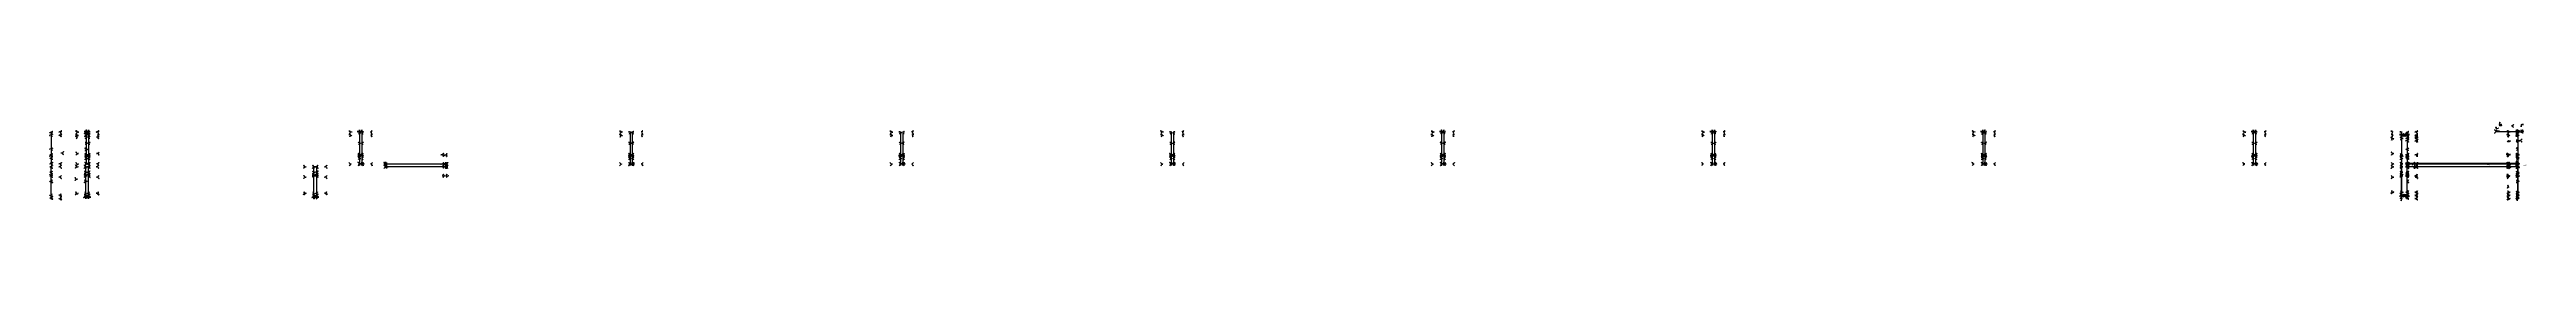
# Model space of a CAD drawing. Header units: millimetres. Extents: x -10973 to 14, y -157 to 191.
import ezdxf

# ---------------------------------------------------------------- set-up
doc = ezdxf.new("R2010")
doc.units = ezdxf.units.MM
for name, color, linetype in [('AutoDetect_100_46', 1, 'Continuous'), ('AutoDetect_100_51', 1, 'Continuous'), ('AutoDetect_101_32', 1, 'Continuous'), ('AutoDetect_102_27', 1, 'Continuous'), ('AutoDetect_103_33', 1, 'Continuous'), ('AutoDetect_105_28', 1, 'Continuous'), ('AutoDetect_13_80', 1, 'Continuous'), ('AutoDetect_14_81', 1, 'Continuous'), ('AutoDetect_1_103', 1, 'Continuous'), ('AutoDetect_1_109', 1, 'Continuous'), ('AutoDetect_1_94', 1, 'Continuous'), ('AutoDetect_20_84', 1, 'Continuous'), ('AutoDetect_20_86', 1, 'Continuous'), ('AutoDetect_20_90', 1, 'Continuous'), ('AutoDetect_21_85', 1, 'Continuous'), ('AutoDetect_21_87', 1, 'Continuous'), ('AutoDetect_21_91', 1, 'Continuous'), ('AutoDetect_24_82', 1, 'Continuous'), ('AutoDetect_24_88', 1, 'Continuous'), ('AutoDetect_25_83', 1, 'Continuous'), ('AutoDetect_25_89', 1, 'Continuous'), ('AutoDetect_28_76', 1, 'Continuous'), ('AutoDetect_28_78', 1, 'Continuous'), ('AutoDetect_29_77', 1, 'Continuous'), ('AutoDetect_29_79', 1, 'Continuous'), ('AutoDetect_2_100', 1, 'Continuous'), ('AutoDetect_2_106', 1, 'Continuous'), ('AutoDetect_2_97', 1, 'Continuous'), ('AutoDetect_31_72', 1, 'Continuous'), ('AutoDetect_31_74', 1, 'Continuous'), ('AutoDetect_32_73', 1, 'Continuous'), ('AutoDetect_32_75', 1, 'Continuous'), ('AutoDetect_34_68', 1, 'Continuous'), ('AutoDetect_34_70', 1, 'Continuous'), ('AutoDetect_35_69', 1, 'Continuous'), ('AutoDetect_35_71', 1, 'Continuous'), ('AutoDetect_37_64', 1, 'Continuous'), ('AutoDetect_37_66', 1, 'Continuous'), ('AutoDetect_38_65', 1, 'Continuous'), ('AutoDetect_38_67', 1, 'Continuous'), ('AutoDetect_41_60', 1, 'Continuous'), ('AutoDetect_41_62', 1, 'Continuous'), ('AutoDetect_42_61', 1, 'Continuous'), ('AutoDetect_42_63', 1, 'Continuous'), ('AutoDetect_45_56', 1, 'Continuous'), ('AutoDetect_45_58', 1, 'Continuous'), ('AutoDetect_46_57', 1, 'Continuous'), ('AutoDetect_46_59', 1, 'Continuous'), ('AutoDetect_49_52', 1, 'Continuous'), ('AutoDetect_49_54', 1, 'Continuous'), ('AutoDetect_4_104', 1, 'Continuous'), ('AutoDetect_4_95', 1, 'Continuous'), ('AutoDetect_4_98', 1, 'Continuous'), ('AutoDetect_50_53', 1, 'Continuous'), ('AutoDetect_50_55', 1, 'Continuous'), ('AutoDetect_52_0', 1, 'Continuous'), ('AutoDetect_52_1', 1, 'Continuous'), ('AutoDetect_52_22', 1, 'Continuous'), ('AutoDetect_53_13', 1, 'Continuous'), ('AutoDetect_53_20', 1, 'Continuous'), ('AutoDetect_53_7', 1, 'Continuous'), ('AutoDetect_53_8', 1, 'Continuous'), ('AutoDetect_54_14', 1, 'Continuous'), ('AutoDetect_54_19', 1, 'Continuous'), ('AutoDetect_55_18', 1, 'Continuous'), ('AutoDetect_55_25', 1, 'Continuous'), ('AutoDetect_55_4', 1, 'Continuous'), ('AutoDetect_55_48', 1, 'Continuous'), ('AutoDetect_56_24', 1, 'Continuous'), ('AutoDetect_56_40', 1, 'Continuous'), ('AutoDetect_56_49', 1, 'Continuous'), ('AutoDetect_59_12', 1, 'Continuous'), ('AutoDetect_59_16', 1, 'Continuous'), ('AutoDetect_59_31', 1, 'Continuous'), ('AutoDetect_59_43', 1, 'Continuous'), ('AutoDetect_5_105', 1, 'Continuous'), ('AutoDetect_5_96', 1, 'Continuous'), ('AutoDetect_5_99', 1, 'Continuous'), ('AutoDetect_60_30', 1, 'Continuous'), ('AutoDetect_60_35', 1, 'Continuous'), ('AutoDetect_60_45', 1, 'Continuous'), ('AutoDetect_63_34', 1, 'Continuous'), ('AutoDetect_63_41', 1, 'Continuous'), ('AutoDetect_64_37', 1, 'Continuous'), ('AutoDetect_65_11', 1, 'Continuous'), ('AutoDetect_66_5', 1, 'Continuous'), ('AutoDetect_69_2', 1, 'Continuous'), ('AutoDetect_70_3', 1, 'Continuous'), ('AutoDetect_71_10', 1, 'Continuous'), ('AutoDetect_73_9', 1, 'Continuous'), ('AutoDetect_74_23', 1, 'Continuous'), ('AutoDetect_78_38', 1, 'Continuous'), ('AutoDetect_79_42', 1, 'Continuous'), ('AutoDetect_79_50', 1, 'Continuous'), ('AutoDetect_7_101', 1, 'Continuous'), ('AutoDetect_7_107', 1, 'Continuous'), ('AutoDetect_7_92', 1, 'Continuous'), ('AutoDetect_80_29', 1, 'Continuous'), ('AutoDetect_82_26', 1, 'Continuous'), ('AutoDetect_86_17', 1, 'Continuous'), ('AutoDetect_87_15', 1, 'Continuous'), ('AutoDetect_89_21', 1, 'Continuous'), ('AutoDetect_8_102', 1, 'Continuous'), ('AutoDetect_8_108', 1, 'Continuous'), ('AutoDetect_8_93', 1, 'Continuous'), ('AutoDetect_92_6', 1, 'Continuous'), ('AutoDetect_96_47', 1, 'Continuous'), ('AutoDetect_97_39', 1, 'Continuous'), ('AutoDetect_98_36', 1, 'Continuous'), ('AutoDetect_99_44', 1, 'Continuous'), ('BLECH_ID_GUID_342797C8_094D_45c6_99B3_2BD1321BF620', 1, 'Continuous')]:
    doc.layers.add(name, color=color, linetype=linetype)
doc.styles.get("Standard").update_dxf_attribs({"font": 'arial.ttf'})

# ---------------------------------------------------------------- blocks, each defined once
blk = doc.blocks.new('Kontrollpunkt')
at = {"color": 0}
for q in [(0, 6), (8, 0), (0, 0, 4)]:
    blk.add_line((0, 0), q, dxfattribs=at)
for points in [[(0.25, 8, -0.25), (-0.25, 8, -0.25), (-0.25, 8, 0.25), (0, 10, 0), (-0.25, 8, -0.25), (0.25, 8, 0.25), (0, 10, 0), (0.25, 8, -0.25), (0.25, 8, 0.25), (-0.25, 8, 0.25)], [(0.25, 6, -0.25), (-0.25, 6, -0.25), (-0.25, 6, 0.25), (0, 8, 0), (-0.25, 6, -0.25), (0.25, 6, 0.25), (0, 8, 0), (0.25, 6, -0.25), (0.25, 6, 0.25), (-0.25, 6, 0.25)], [(0.25, 0.25, 4), (-0.25, 0.25, 4), (-0.25, -0.25, 4), (0, 0, 6), (-0.25, 0.25, 4), (0.25, -0.25, 4), (0, 0, 6), (0.25, 0.25, 4), (0.25, -0.25, 4), (-0.25, -0.25, 4)], [(0.25, 0.25, 6), (-0.25, 0.25, 6), (-0.25, -0.25, 6), (0, 0, 8), (-0.25, 0.25, 6), (0.25, -0.25, 6), (0, 0, 8), (0.25, 0.25, 6), (0.25, -0.25, 6), (-0.25, -0.25, 6)], [(0.25, 0.25, 8), (-0.25, 0.25, 8), (-0.25, -0.25, 8), (0, 0, 10), (-0.25, 0.25, 8), (0.25, -0.25, 8), (0, 0, 10), (0.25, 0.25, 8), (0.25, -0.25, 8), (-0.25, -0.25, 8)], [(8, 0.25, -0.25), (8, 0.25, 0.25), (8, -0.25, 0.25), (10, 0, 0), (8, 0.25, 0.25), (8, -0.25, -0.25), (10, 0, 0), (8, 0.25, -0.25), (8, -0.25, -0.25), (8, -0.25, 0.25)]]:
    blk.add_polyline3d(points, dxfattribs=at)

msp = doc.modelspace()

# ---------------------------------------------------------------- linework, layer by layer
at = {"layer": 'AutoDetect_100_46', "color": 1}
msp.add_line((-515, -150, -750), (-515, -7, -750), dxfattribs=at)
at = {"layer": 'AutoDetect_100_51', "color": 1}
msp.add_line((-515, 150, -750), (-515, 8, -750), dxfattribs=at)
at = {"layer": 'AutoDetect_101_32', "color": 1}
msp.add_line((-515, -7, -425), (-515, -7, -750), dxfattribs=at)
at = {"layer": 'AutoDetect_102_27', "color": 1}
msp.add_line((-515, 8, -425), (-515, 8, -750), dxfattribs=at)
at = {"layer": 'AutoDetect_103_33', "color": 1}
msp.add_line((-25, -7, -750), (-515, -7, -750), dxfattribs=at)
at = {"layer": 'AutoDetect_105_28', "color": 1}
msp.add_line((-25, 8, -750), (-515, 8, -750), dxfattribs=at)
at = {"layer": 'AutoDetect_13_80', "color": 1}
msp.add_line((-9213, 6, -190), (-9483, 6, -190), dxfattribs=at)
at = {"layer": 'AutoDetect_14_81', "color": 1}
msp.add_line((-9213, -6, -190), (-9483, -6, -190), dxfattribs=at)
at = {"layer": 'AutoDetect_1_103', "color": 1}
msp.add_line((-10966, 150, 91), (-10966, 33, 91), dxfattribs=at)
at = {"layer": 'AutoDetect_1_103', "color": 1, "extrusion": (1, 0, 0)}
msp.add_arc((33, 64, -10966), 27, 90, 135, dxfattribs=at)
at = {"layer": 'AutoDetect_1_109', "color": 1}
msp.add_line((-10966, 150, -401), (-10966, 33, -401), dxfattribs=at)
at = {"layer": 'AutoDetect_1_109', "color": 1, "extrusion": (-1, 0, 0)}
msp.add_arc((-33, -374, 10966), 27, 270, 315, dxfattribs=at)
at = {"layer": 'AutoDetect_1_94', "color": 1}
msp.add_line((-10966, 6, -374), (-10966, 6, 64), dxfattribs=at)
at = {"layer": 'AutoDetect_1_94', "color": 1, "extrusion": (-1, 0, 0)}
for centre, start, end in [((-33, -374, 10966), 315, 0), ((-33, 64, 10966), 360, 45)]:
    msp.add_arc(centre, 27, start, end, dxfattribs=at)
at = {"layer": 'AutoDetect_20_84', "color": 1}
msp.add_line((-9788, -6, 64), (-9788, -6, -374), dxfattribs=at)
at = {"layer": 'AutoDetect_20_84', "color": 1, "extrusion": (-1, 0, 0)}
for centre, start, end in [((33, 64, 9788), 135, 180), ((33, -374, 9788), 180, 225)]:
    msp.add_arc(centre, 27, start, end, dxfattribs=at)
at = {"layer": 'AutoDetect_20_86', "color": 1}
msp.add_line((-9788, -141, 91), (-9788, -33, 91), dxfattribs=at)
at = {"layer": 'AutoDetect_20_86', "color": 1, "extrusion": (-1, 0, 0)}
msp.add_arc((33, 64, 9788), 27, 90, 135, dxfattribs=at)
at = {"layer": 'AutoDetect_20_90', "color": 1}
msp.add_line((-9788, -141, -401), (-9788, -33, -401), dxfattribs=at)
at = {"layer": 'AutoDetect_20_90', "color": 1, "extrusion": (1, 0, 0)}
msp.add_arc((-33, -374, -9788), 27, 270, 315, dxfattribs=at)
at = {"layer": 'AutoDetect_21_85', "color": 1}
msp.add_line((-9800, -6, -374), (-9800, -6, 64), dxfattribs=at)
at = {"layer": 'AutoDetect_21_85', "color": 1, "extrusion": (1, 0, 0)}
for centre, start, end in [((-33, -374, -9800), 315, 0), ((-33, 64, -9800), 0, 45)]:
    msp.add_arc(centre, 27, start, end, dxfattribs=at)
at = {"layer": 'AutoDetect_21_87', "color": 1}
msp.add_line((-9800, -141, 91), (-9800, -33, 91), dxfattribs=at)
at = {"layer": 'AutoDetect_21_87', "color": 1, "extrusion": (-1, 0, 0)}
msp.add_arc((33, 64, 9800), 27, 90, 135, dxfattribs=at)
at = {"layer": 'AutoDetect_21_91', "color": 1}
msp.add_line((-9800, -141, -401), (-9800, -33, -401), dxfattribs=at)
at = {"layer": 'AutoDetect_21_91', "color": 1, "extrusion": (1, 0, 0)}
msp.add_arc((-33, -374, -9800), 27, 270, 315, dxfattribs=at)
at = {"layer": 'AutoDetect_24_82', "color": 1}
msp.add_line((-9588, 6, 15), (-9588, 6, 64), dxfattribs=at)
at = {"layer": 'AutoDetect_24_82', "color": 1, "extrusion": (-1, 0, 0)}
msp.add_arc((-33, 64, 9588), 27, 0.0424, 45, dxfattribs=at)
at = {"layer": 'AutoDetect_24_88', "color": 1}
msp.add_line((-9588, 150, 91), (-9588, 33, 91), dxfattribs=at)
at = {"layer": 'AutoDetect_24_88', "color": 1, "extrusion": (1, 0, 0)}
msp.add_arc((33, 64, -9588), 27, 90.0424, 135, dxfattribs=at)
at = {"layer": 'AutoDetect_25_83', "color": 1}
msp.add_line((-9598, 6, 15), (-9598, 6, 64), dxfattribs=at)
at = {"layer": 'AutoDetect_25_83', "color": 1, "extrusion": (-1, 0, 0)}
msp.add_arc((-33, 64, 9598), 27, 0.0424, 45, dxfattribs=at)
at = {"layer": 'AutoDetect_25_89', "color": 1}
msp.add_line((-9598, 150, 91), (-9598, 33, 91), dxfattribs=at)
at = {"layer": 'AutoDetect_25_89', "color": 1, "extrusion": (1, 0, 0)}
msp.add_arc((33, 64, -9598), 27, 90.0424, 135, dxfattribs=at)
at = {"layer": 'AutoDetect_28_76', "color": 1}
msp.add_line((-8388, 6, 15), (-8388, 6, 64), dxfattribs=at)
at = {"layer": 'AutoDetect_28_76', "color": 1, "extrusion": (-1, 0, 0)}
msp.add_arc((-33, 64, 8388), 27, 0.0424, 45, dxfattribs=at)
at = {"layer": 'AutoDetect_28_78', "color": 1}
msp.add_line((-8388, 150, 91), (-8388, 33, 91), dxfattribs=at)
at = {"layer": 'AutoDetect_28_78', "color": 1, "extrusion": (1, 0, 0)}
msp.add_arc((33, 64, -8388), 27, 90.0424, 135, dxfattribs=at)
at = {"layer": 'AutoDetect_29_77', "color": 1}
msp.add_line((-8398, 6, 15), (-8398, 6, 64), dxfattribs=at)
at = {"layer": 'AutoDetect_29_77', "color": 1, "extrusion": (-1, 0, 0)}
msp.add_arc((-33, 64, 8398), 27, 0.0424, 45, dxfattribs=at)
at = {"layer": 'AutoDetect_29_79', "color": 1}
msp.add_line((-8398, 150, 91), (-8398, 33, 91), dxfattribs=at)
at = {"layer": 'AutoDetect_29_79', "color": 1, "extrusion": (1, 0, 0)}
msp.add_arc((33, 64, -8398), 27, 90.0424, 135, dxfattribs=at)
at = {"layer": 'AutoDetect_2_100', "color": 1}
msp.add_line((-10966, -150, 91), (-10966, -33, 91), dxfattribs=at)
at = {"layer": 'AutoDetect_2_100', "color": 1, "extrusion": (-1, 0, 0)}
msp.add_arc((33, 64, 10966), 27, 90, 135, dxfattribs=at)
at = {"layer": 'AutoDetect_2_106', "color": 1}
msp.add_line((-10966, -150, -401), (-10966, -33, -401), dxfattribs=at)
at = {"layer": 'AutoDetect_2_106', "color": 1, "extrusion": (1, 0, 0)}
msp.add_arc((-33, -374, -10966), 27, 270, 315, dxfattribs=at)
at = {"layer": 'AutoDetect_2_97', "color": 1}
msp.add_line((-10966, -6, 64), (-10966, -6, -374), dxfattribs=at)
at = {"layer": 'AutoDetect_2_97', "color": 1, "extrusion": (-1, 0, 0)}
for centre, start, end in [((33, 64, 10966), 135, 180), ((33, -374, 10966), 180, 225)]:
    msp.add_arc(centre, 27, start, end, dxfattribs=at)
at = {"layer": 'AutoDetect_31_72', "color": 1}
msp.add_line((-7188, 6, 15), (-7188, 6, 64), dxfattribs=at)
at = {"layer": 'AutoDetect_31_72', "color": 1, "extrusion": (-1, 0, 0)}
msp.add_arc((-33, 64, 7188), 27, 0.0424, 45, dxfattribs=at)
at = {"layer": 'AutoDetect_31_74', "color": 1}
msp.add_line((-7188, 150, 91), (-7188, 33, 91), dxfattribs=at)
at = {"layer": 'AutoDetect_31_74', "color": 1, "extrusion": (1, 0, 0)}
msp.add_arc((33, 64, -7188), 27, 90.0424, 135, dxfattribs=at)
at = {"layer": 'AutoDetect_32_73', "color": 1}
msp.add_line((-7198, 6, 15), (-7198, 6, 64), dxfattribs=at)
at = {"layer": 'AutoDetect_32_73', "color": 1, "extrusion": (-1, 0, 0)}
msp.add_arc((-33, 64, 7198), 27, 0.0424, 45, dxfattribs=at)
at = {"layer": 'AutoDetect_32_75', "color": 1}
msp.add_line((-7198, 150, 91), (-7198, 33, 91), dxfattribs=at)
at = {"layer": 'AutoDetect_32_75', "color": 1, "extrusion": (1, 0, 0)}
msp.add_arc((33, 64, -7198), 27, 90.0424, 135, dxfattribs=at)
at = {"layer": 'AutoDetect_34_68', "color": 1}
msp.add_line((-5988, 6, 15), (-5988, 6, 64), dxfattribs=at)
at = {"layer": 'AutoDetect_34_68', "color": 1, "extrusion": (-1, 0, 0)}
msp.add_arc((-33, 64, 5988), 27, 0.0424, 45, dxfattribs=at)
at = {"layer": 'AutoDetect_34_70', "color": 1}
msp.add_line((-5988, 150, 91), (-5988, 33, 91), dxfattribs=at)
at = {"layer": 'AutoDetect_34_70', "color": 1, "extrusion": (1, 0, 0)}
msp.add_arc((33, 64, -5988), 27, 90.0424, 135, dxfattribs=at)
at = {"layer": 'AutoDetect_35_69', "color": 1}
msp.add_line((-5998, 6, 15), (-5998, 6, 64), dxfattribs=at)
at = {"layer": 'AutoDetect_35_69', "color": 1, "extrusion": (-1, 0, 0)}
msp.add_arc((-33, 64, 5998), 27, 0.0424, 45, dxfattribs=at)
at = {"layer": 'AutoDetect_35_71', "color": 1}
msp.add_line((-5998, 150, 91), (-5998, 33, 91), dxfattribs=at)
at = {"layer": 'AutoDetect_35_71', "color": 1, "extrusion": (1, 0, 0)}
msp.add_arc((33, 64, -5998), 27, 90.0424, 135, dxfattribs=at)
at = {"layer": 'AutoDetect_37_64', "color": 1}
msp.add_line((-4788, 6, 15), (-4788, 6, 64), dxfattribs=at)
at = {"layer": 'AutoDetect_37_64', "color": 1, "extrusion": (-1, 0, 0)}
msp.add_arc((-33, 64, 4788), 27, 0.0424, 45, dxfattribs=at)
at = {"layer": 'AutoDetect_37_66', "color": 1}
msp.add_line((-4788, 150, 91), (-4788, 33, 91), dxfattribs=at)
at = {"layer": 'AutoDetect_37_66', "color": 1, "extrusion": (1, 0, 0)}
msp.add_arc((33, 64, -4788), 27, 90.0424, 135, dxfattribs=at)
at = {"layer": 'AutoDetect_38_65', "color": 1}
msp.add_line((-4798, 6, 15), (-4798, 6, 64), dxfattribs=at)
at = {"layer": 'AutoDetect_38_65', "color": 1, "extrusion": (-1, 0, 0)}
msp.add_arc((-33, 64, 4798), 27, 0.0424, 45, dxfattribs=at)
at = {"layer": 'AutoDetect_38_67', "color": 1}
msp.add_line((-4798, 150, 91), (-4798, 33, 91), dxfattribs=at)
at = {"layer": 'AutoDetect_38_67', "color": 1, "extrusion": (1, 0, 0)}
msp.add_arc((33, 64, -4798), 27, 90.0424, 135, dxfattribs=at)
at = {"layer": 'AutoDetect_41_60', "color": 1}
msp.add_line((-3588, 6, 15), (-3588, 6, 64), dxfattribs=at)
at = {"layer": 'AutoDetect_41_60', "color": 1, "extrusion": (-1, 0, 0)}
msp.add_arc((-33, 64, 3588), 27, 0.0424, 45, dxfattribs=at)
at = {"layer": 'AutoDetect_41_62', "color": 1}
msp.add_line((-3588, 150, 91), (-3588, 33, 91), dxfattribs=at)
at = {"layer": 'AutoDetect_41_62', "color": 1, "extrusion": (1, 0, 0)}
msp.add_arc((33, 64, -3588), 27, 90.0424, 135, dxfattribs=at)
at = {"layer": 'AutoDetect_42_61', "color": 1}
msp.add_line((-3598, 6, 15), (-3598, 6, 64), dxfattribs=at)
at = {"layer": 'AutoDetect_42_61', "color": 1, "extrusion": (-1, 0, 0)}
msp.add_arc((-33, 64, 3598), 27, 0.0424, 45, dxfattribs=at)
at = {"layer": 'AutoDetect_42_63', "color": 1}
msp.add_line((-3598, 150, 91), (-3598, 33, 91), dxfattribs=at)
at = {"layer": 'AutoDetect_42_63', "color": 1, "extrusion": (1, 0, 0)}
msp.add_arc((33, 64, -3598), 27, 90.0424, 135, dxfattribs=at)
at = {"layer": 'AutoDetect_45_56', "color": 1}
msp.add_line((-2388, 6, 15), (-2388, 6, 64), dxfattribs=at)
at = {"layer": 'AutoDetect_45_56', "color": 1, "extrusion": (-1, 0, 0)}
msp.add_arc((-33, 64, 2388), 27, 0.0424, 45, dxfattribs=at)
at = {"layer": 'AutoDetect_45_58', "color": 1}
msp.add_line((-2388, 150, 91), (-2388, 33, 91), dxfattribs=at)
at = {"layer": 'AutoDetect_45_58', "color": 1, "extrusion": (1, 0, 0)}
msp.add_arc((33, 64, -2388), 27, 90.0424, 135, dxfattribs=at)
at = {"layer": 'AutoDetect_46_57', "color": 1}
msp.add_line((-2398, 6, 15), (-2398, 6, 64), dxfattribs=at)
at = {"layer": 'AutoDetect_46_57', "color": 1, "extrusion": (-1, 0, 0)}
msp.add_arc((-33, 64, 2398), 27, 0.0424, 45, dxfattribs=at)
at = {"layer": 'AutoDetect_46_59', "color": 1}
msp.add_line((-2398, 150, 91), (-2398, 33, 91), dxfattribs=at)
at = {"layer": 'AutoDetect_46_59', "color": 1, "extrusion": (1, 0, 0)}
msp.add_arc((33, 64, -2398), 27, 90.0424, 135, dxfattribs=at)
at = {"layer": 'AutoDetect_49_52', "color": 1}
msp.add_line((-1188, 6, 15), (-1188, 6, 64), dxfattribs=at)
at = {"layer": 'AutoDetect_49_52', "color": 1, "extrusion": (-1, 0, 0)}
msp.add_arc((-33, 64, 1188), 27, 0.0424, 45, dxfattribs=at)
at = {"layer": 'AutoDetect_49_54', "color": 1}
msp.add_line((-1188, 150, 91), (-1188, 33, 91), dxfattribs=at)
at = {"layer": 'AutoDetect_49_54', "color": 1, "extrusion": (1, 0, 0)}
msp.add_arc((33, 64, -1188), 27, 90.0424, 135, dxfattribs=at)
at = {"layer": 'AutoDetect_4_104', "color": 1}
msp.add_line((-10800, -141, -401), (-10800, -33, -401), dxfattribs=at)
at = {"layer": 'AutoDetect_4_104', "color": 1, "extrusion": (1, 0, 0)}
msp.add_arc((-33, -374, -10800), 27, 270, 315, dxfattribs=at)
at = {"layer": 'AutoDetect_4_95', "color": 1}
msp.add_line((-10800, -6, 64), (-10800, -6, -374), dxfattribs=at)
at = {"layer": 'AutoDetect_4_95', "color": 1, "extrusion": (-1, 0, 0)}
for centre, start, end in [((33, 64, 10800), 135, 180), ((33, -374, 10800), 180, 225)]:
    msp.add_arc(centre, 27, start, end, dxfattribs=at)
at = {"layer": 'AutoDetect_4_98', "color": 1}
msp.add_line((-10800, -141, 91), (-10800, -33, 91), dxfattribs=at)
at = {"layer": 'AutoDetect_4_98', "color": 1, "extrusion": (-1, 0, 0)}
msp.add_arc((33, 64, 10800), 27, 90, 135, dxfattribs=at)
at = {"layer": 'AutoDetect_50_53', "color": 1}
msp.add_line((-1198, 6, 15), (-1198, 6, 64), dxfattribs=at)
at = {"layer": 'AutoDetect_50_53', "color": 1, "extrusion": (-1, 0, 0)}
msp.add_arc((-33, 64, 1198), 27, 0.0424, 45, dxfattribs=at)
at = {"layer": 'AutoDetect_50_55', "color": 1}
msp.add_line((-1198, 150, 91), (-1198, 33, 91), dxfattribs=at)
at = {"layer": 'AutoDetect_50_55', "color": 1, "extrusion": (1, 0, 0)}
msp.add_arc((33, 64, -1198), 27, 90.0424, 135, dxfattribs=at)
at = {"layer": 'AutoDetect_52_0', "color": 1}
msp.add_line((-25, 6, -235), (-25, 6, 64), dxfattribs=at)
at = {"layer": 'AutoDetect_52_0', "color": 1, "extrusion": (-1, 0, 0)}
msp.add_arc((-33, 64, 25), 27, 360, 45, dxfattribs=at)
at = {"layer": 'AutoDetect_52_1', "color": 1}
msp.add_line((-25, 6, -260), (-25, 6, -374), dxfattribs=at)
at = {"layer": 'AutoDetect_52_1', "color": 1, "extrusion": (1, 0, 0)}
msp.add_arc((33, -374, -25), 27, 180, 225, dxfattribs=at)
at = {"layer": 'AutoDetect_52_22', "color": 1}
msp.add_line((-25, 150, -401), (-25, 33, -401), dxfattribs=at)
at = {"layer": 'AutoDetect_52_22', "color": 1, "extrusion": (-1, 0, 0)}
msp.add_arc((-33, -374, 25), 27, 270, 315, dxfattribs=at)
at = {"layer": 'AutoDetect_53_13', "color": 1}
msp.add_line((-25, -150, 91), (-25, -33, 91), dxfattribs=at)
at = {"layer": 'AutoDetect_53_13', "color": 1, "extrusion": (-1, 0, 0)}
msp.add_arc((33, 64, 25), 27, 90, 135, dxfattribs=at)
at = {"layer": 'AutoDetect_53_20', "color": 1}
msp.add_line((-25, -150, -401), (-25, -33, -401), dxfattribs=at)
at = {"layer": 'AutoDetect_53_20', "color": 1, "extrusion": (1, 0, 0)}
msp.add_arc((-33, -374, -25), 27, 270, 315, dxfattribs=at)
at = {"layer": 'AutoDetect_53_7', "color": 1}
msp.add_line((-25, -6, 64), (-25, -6, -235), dxfattribs=at)
at = {"layer": 'AutoDetect_53_7', "color": 1, "extrusion": (-1, 0, 0)}
msp.add_arc((33, 64, 25), 27, 135, 180, dxfattribs=at)
at = {"layer": 'AutoDetect_53_8', "color": 1}
msp.add_line((-25, -6, -260), (-25, -6, -374), dxfattribs=at)
at = {"layer": 'AutoDetect_53_8', "color": 1, "extrusion": (-1, 0, 0)}
msp.add_arc((33, -374, 25), 27, 180, 225, dxfattribs=at)
at = {"layer": 'AutoDetect_54_14', "color": 1}
msp.add_line((-25, -150, -425), (-25, -7, -425), dxfattribs=at)
at = {"layer": 'AutoDetect_54_19', "color": 1}
msp.add_line((-25, 150, -425), (-25, 8, -425), dxfattribs=at)
at = {"layer": 'AutoDetect_55_18', "color": 1}
msp.add_line((-515, 136, 91), (-515, 33, 91), dxfattribs=at)
at = {"layer": 'AutoDetect_55_18', "color": 1, "extrusion": (1, 0, 0)}
msp.add_arc((33, 64, -515), 27, 90, 135, dxfattribs=at)
at = {"layer": 'AutoDetect_55_25', "color": 1}
msp.add_line((-515, 6, -260), (-515, 6, -374), dxfattribs=at)
at = {"layer": 'AutoDetect_55_25', "color": 1, "extrusion": (1, 0, 0)}
msp.add_arc((33, -374, -515), 27, 180, 225, dxfattribs=at)
at = {"layer": 'AutoDetect_55_4', "color": 1}
msp.add_line((-515, 6, -235), (-515, 6, 64), dxfattribs=at)
at = {"layer": 'AutoDetect_55_4', "color": 1, "extrusion": (-1, 0, 0)}
msp.add_arc((-33, 64, 515), 27, 0, 45, dxfattribs=at)
at = {"layer": 'AutoDetect_55_48', "color": 1}
msp.add_line((-515, 136, -401), (-515, 33, -401), dxfattribs=at)
at = {"layer": 'AutoDetect_55_48', "color": 1, "extrusion": (-1, 0, 0)}
msp.add_arc((-33, -374, 515), 27, 270, 315, dxfattribs=at)
at = {"layer": 'AutoDetect_56_24', "color": 1}
msp.add_line((-540, 6, 64), (-540, 6, -374), dxfattribs=at)
at = {"layer": 'AutoDetect_56_24', "color": 1, "extrusion": (1, 0, 0)}
for centre, start, end in [((33, 64, -540), 135, 180), ((33, -374, -540), 180, 225)]:
    msp.add_arc(centre, 27, start, end, dxfattribs=at)
at = {"layer": 'AutoDetect_56_40', "color": 1}
msp.add_line((-540, 136, 91), (-540, 33, 91), dxfattribs=at)
at = {"layer": 'AutoDetect_56_40', "color": 1, "extrusion": (1, 0, 0)}
msp.add_arc((33, 64, -540), 27, 90, 135, dxfattribs=at)
at = {"layer": 'AutoDetect_56_49', "color": 1}
msp.add_line((-540, 136, -401), (-540, 33, -401), dxfattribs=at)
at = {"layer": 'AutoDetect_56_49', "color": 1, "extrusion": (-1, 0, 0)}
msp.add_arc((-33, -374, 540), 27, 270, 315, dxfattribs=at)
at = {"layer": 'AutoDetect_59_12', "color": 1}
msp.add_line((-515, -6, 64), (-515, -6, -235), dxfattribs=at)
at = {"layer": 'AutoDetect_59_12', "color": 1, "extrusion": (-1, 0, 0)}
msp.add_arc((33, 64, 515), 27, 135, 180, dxfattribs=at)
at = {"layer": 'AutoDetect_59_16', "color": 1}
msp.add_line((-515, -136, 91), (-515, -33, 91), dxfattribs=at)
at = {"layer": 'AutoDetect_59_16', "color": 1, "extrusion": (-1, 0, 0)}
msp.add_arc((33, 64, 515), 27, 90, 135, dxfattribs=at)
at = {"layer": 'AutoDetect_59_31', "color": 1}
msp.add_line((-515, -6, -260), (-515, -6, -374), dxfattribs=at)
at = {"layer": 'AutoDetect_59_31', "color": 1, "extrusion": (-1, 0, 0)}
msp.add_arc((33, -374, 515), 27, 180, 225, dxfattribs=at)
at = {"layer": 'AutoDetect_59_43', "color": 1}
msp.add_line((-515, -136, -401), (-515, -33, -401), dxfattribs=at)
at = {"layer": 'AutoDetect_59_43', "color": 1, "extrusion": (1, 0, 0)}
msp.add_arc((-33, -374, -515), 27, 270, 315, dxfattribs=at)
at = {"layer": 'AutoDetect_5_105', "color": 1}
msp.add_line((-10812, -141, -401), (-10812, -33, -401), dxfattribs=at)
at = {"layer": 'AutoDetect_5_105', "color": 1, "extrusion": (1, 0, 0)}
msp.add_arc((-33, -374, -10812), 27, 270, 315, dxfattribs=at)
at = {"layer": 'AutoDetect_5_96', "color": 1}
msp.add_line((-10812, -6, -374), (-10812, -6, 64), dxfattribs=at)
at = {"layer": 'AutoDetect_5_96', "color": 1, "extrusion": (1, 0, 0)}
for centre, start, end in [((-33, -374, -10812), 315, 0), ((-33, 64, -10812), 0, 45)]:
    msp.add_arc(centre, 27, start, end, dxfattribs=at)
at = {"layer": 'AutoDetect_5_99', "color": 1}
msp.add_line((-10812, -141, 91), (-10812, -33, 91), dxfattribs=at)
at = {"layer": 'AutoDetect_5_99', "color": 1, "extrusion": (-1, 0, 0)}
msp.add_arc((33, 64, 10812), 27, 90, 135, dxfattribs=at)
at = {"layer": 'AutoDetect_60_30', "color": 1}
msp.add_line((-540, -6, -374), (-540, -6, 64), dxfattribs=at)
at = {"layer": 'AutoDetect_60_30', "color": 1, "extrusion": (1, 0, 0)}
for centre, start, end in [((-33, -374, -540), 315, 0), ((-33, 64, -540), 0, 45)]:
    msp.add_arc(centre, 27, start, end, dxfattribs=at)
at = {"layer": 'AutoDetect_60_35', "color": 1}
msp.add_line((-540, -136, 91), (-540, -33, 91), dxfattribs=at)
at = {"layer": 'AutoDetect_60_35', "color": 1, "extrusion": (-1, 0, 0)}
msp.add_arc((33, 64, 540), 27, 90, 135, dxfattribs=at)
at = {"layer": 'AutoDetect_60_45', "color": 1}
msp.add_line((-540, -136, -401), (-540, -33, -401), dxfattribs=at)
at = {"layer": 'AutoDetect_60_45', "color": 1, "extrusion": (1, 0, 0)}
msp.add_arc((-33, -374, -540), 27, 270, 315, dxfattribs=at)
at = {"layer": 'AutoDetect_63_34', "color": 1}
msp.add_line((-515, -150, -425), (-515, -7, -425), dxfattribs=at)
at = {"layer": 'AutoDetect_63_41', "color": 1}
msp.add_line((-515, 150, -425), (-515, 8, -425), dxfattribs=at)
at = {"layer": 'AutoDetect_64_37', "color": 1}
msp.add_line((-540, 150, -425), (-540, -150, -425), dxfattribs=at)
at = {"layer": 'AutoDetect_65_11', "color": 1}
msp.add_line((-25, -7, -425), (-515, -7, -425), dxfattribs=at)
at = {"layer": 'AutoDetect_66_5', "color": 1}
msp.add_line((-25, 8, -425), (-515, 8, -425), dxfattribs=at)
at = {"layer": 'AutoDetect_69_2', "color": 1}
msp.add_line((-25, 6, -235), (-515, 6, -235), dxfattribs=at)
at = {"layer": 'AutoDetect_70_3', "color": 1}
msp.add_line((-25, 6, -260), (-515, 6, -260), dxfattribs=at)
at = {"layer": 'AutoDetect_71_10', "color": 1}
msp.add_line((-25, -6, -260), (-515, -6, -260), dxfattribs=at)
at = {"layer": 'AutoDetect_73_9', "color": 1}
msp.add_line((-25, -6, -235), (-515, -6, -235), dxfattribs=at)
at = {"layer": 'AutoDetect_74_23', "color": 1}
msp.add_line((-120, 150, 106), (-25, 150, 106), dxfattribs=at)
at = {"layer": 'AutoDetect_78_38', "color": 1}
msp.add_line((-25, 150, -775), (-25, -150, -775), dxfattribs=at)
at = {"layer": 'AutoDetect_79_42', "color": 1}
msp.add_line((-25, -150, -750), (-25, -7, -750), dxfattribs=at)
at = {"layer": 'AutoDetect_79_50', "color": 1}
msp.add_line((-25, 150, -750), (-25, 8, -750), dxfattribs=at)
at = {"layer": 'AutoDetect_7_101', "color": 1}
msp.add_line((-10800, 150, 91), (-10800, 33, 91), dxfattribs=at)
at = {"layer": 'AutoDetect_7_101', "color": 1, "extrusion": (1, 0, 0)}
msp.add_arc((33, 64, -10800), 27, 90.0424, 135.0212, dxfattribs=at)
at = {"layer": 'AutoDetect_7_107', "color": 1}
msp.add_line((-10800, 141, -401), (-10800, 33, -401), dxfattribs=at)
at = {"layer": 'AutoDetect_7_107', "color": 1, "extrusion": (-1, 0, 0)}
msp.add_arc((-33, -374, 10800), 27, 270, 315, dxfattribs=at)
at = {"layer": 'AutoDetect_7_92', "color": 1}
msp.add_line((-10800, 6, -374), (-10800, 6, 64), dxfattribs=at)
at = {"layer": 'AutoDetect_7_92', "color": 1, "extrusion": (-1, 0, 0)}
for centre, start, end in [((-33, -374, 10800), 315, 360), ((-33, 64, 10800), 360, 44.9788)]:
    msp.add_arc(centre, 27, start, end, dxfattribs=at)
at = {"layer": 'AutoDetect_80_29', "color": 1}
msp.add_line((-25, -7, -425), (-25, -7, -750), dxfattribs=at)
at = {"layer": 'AutoDetect_82_26', "color": 1}
msp.add_line((-25, 8, -425), (-25, 8, -750), dxfattribs=at)
at = {"layer": 'AutoDetect_86_17', "color": 1}
msp.add_line((-25, 150, -260), (-25, 6, -260), dxfattribs=at)
at = {"layer": 'AutoDetect_87_15', "color": 1}
msp.add_line((-25, -136, -260), (-25, -6, -260), dxfattribs=at)
at = {"layer": 'AutoDetect_89_21', "color": 1}
msp.add_line((-25, -136, -235), (-25, -6, -235), dxfattribs=at)
at = {"layer": 'AutoDetect_8_102', "color": 1}
msp.add_line((-10810, 150, 91), (-10810, 33, 91), dxfattribs=at)
at = {"layer": 'AutoDetect_8_102', "color": 1, "extrusion": (1, 0, 0)}
msp.add_arc((33, 64, -10810), 27, 90.0424, 135.0212, dxfattribs=at)
at = {"layer": 'AutoDetect_8_108', "color": 1}
msp.add_line((-10810, 141, -401), (-10810, 33, -401), dxfattribs=at)
at = {"layer": 'AutoDetect_8_108', "color": 1, "extrusion": (-1, 0, 0)}
msp.add_arc((-33, -374, 10810), 27, 270, 315, dxfattribs=at)
at = {"layer": 'AutoDetect_8_93', "color": 1}
msp.add_line((-10810, 6, 64), (-10810, 6, -374), dxfattribs=at)
at = {"layer": 'AutoDetect_8_93', "color": 1, "extrusion": (1, 0, 0)}
for centre, start, end in [((33, 64, -10810), 135.0212, 180), ((33, -374, -10810), 180, 225)]:
    msp.add_arc(centre, 27, start, end, dxfattribs=at)
at = {"layer": 'AutoDetect_92_6', "color": 1}
msp.add_line((-10, 150, 106), (-10, 150, -285), dxfattribs=at)
at = {"layer": 'AutoDetect_96_47', "color": 1}
msp.add_line((-515, 125, -235), (-515, 6, -235), dxfattribs=at)
at = {"layer": 'AutoDetect_97_39', "color": 1}
msp.add_line((-515, 125, -260), (-515, 6, -260), dxfattribs=at)
at = {"layer": 'AutoDetect_98_36', "color": 1}
msp.add_line((-515, -136, -260), (-515, -6, -260), dxfattribs=at)
at = {"layer": 'AutoDetect_99_44', "color": 1}
msp.add_line((-515, -136, -235), (-515, -6, -235), dxfattribs=at)

# ---------------------------------------------------------------- block references
at = {"layer": 'AutoDetect_100_46', "color": 1, "extrusion": (0.578134, -0.575779, 0.578134), "rotation": 261.8746183686409}
msp.add_blockref('Kontrollpunkt', (-369, -404, -727), dxfattribs=at)
at = {"layer": 'AutoDetect_100_46', "color": 1, "extrusion": (0.696364, -0.173648, 0.696364)}
for p, rotation in [((-161, -197, -874), 260.2816000838914), ((-267, -215, -855), 260.2816000838915), ((-260, -252, -836), 260.2816000838915)]:
    msp.add_blockref('Kontrollpunkt', p, dxfattribs=dict(at, rotation=rotation))
at = {"layer": 'AutoDetect_100_46', "color": 1, "extrusion": (0.642788, -0.185348, 0.743283), "rotation": 265.577617440626}
msp.add_blockref('Kontrollpunkt', (-272, -135, -834), dxfattribs=at)
at = {"layer": 'AutoDetect_100_46', "color": 1, "extrusion": (0.743283, -0.185348, 0.642788), "rotation": 256.2881742317428}
msp.add_blockref('Kontrollpunkt', (-246, -299, -810), dxfattribs=at)
at = {"layer": 'AutoDetect_100_51', "color": 1, "extrusion": (0.642788, 0.185348, 0.743283), "rotation": 94.422382559374}
msp.add_blockref('Kontrollpunkt', (272, -135, -834), dxfattribs=at)
at = {"layer": 'AutoDetect_100_51', "color": 1, "extrusion": (0.696364, 0.173648, 0.696364), "rotation": 99.71839991610851}
for p in [(267, -215, -855), (260, -252, -836), (161, -197, -874)]:
    msp.add_blockref('Kontrollpunkt', p, dxfattribs=at)
at = {"layer": 'AutoDetect_100_51', "color": 1, "extrusion": (0.743283, 0.185348, 0.642788), "rotation": 103.7118257682571}
msp.add_blockref('Kontrollpunkt', (246, -299, -810), dxfattribs=at)
at = {"layer": 'AutoDetect_100_51', "color": 1, "extrusion": (0.578134, 0.575779, 0.578134), "rotation": 98.12538163135903}
msp.add_blockref('Kontrollpunkt', (369, -404, -727), dxfattribs=at)
at = {"layer": 'AutoDetect_101_32', "color": 1, "extrusion": (0.578134, -0.578134, -0.575779)}
for p, rotation in [((-369, -554, -49), 240.067582641215), ((-341, -572, -1), 240.067582641215), ((-398, -572, -1), 240.067582641215), ((-369, -522, -2), 240.0675826412149)]:
    msp.add_blockref('Kontrollpunkt', p, dxfattribs=dict(at, rotation=rotation))
at = {"layer": 'AutoDetect_101_32', "color": 1, "extrusion": (0.578134, -0.578134, 0.575779), "rotation": 311.7463918686761}
msp.add_blockref('Kontrollpunkt', (-369, -407, -725), dxfattribs=at)
at = {"layer": 'AutoDetect_101_32', "color": 1, "extrusion": (0.701978, -0.701978, 0.120223), "rotation": 289.0608721326235}
msp.add_blockref('Kontrollpunkt', (-369, -418, -412), dxfattribs=at)
at = {"layer": 'AutoDetect_101_32', "color": 1, "extrusion": (0.696364, -0.696364, 0.173648), "rotation": 292.3962762792557}
msp.add_blockref('Kontrollpunkt', (-369, -647, -478), dxfattribs=at)
at = {"layer": 'AutoDetect_102_27', "color": 1, "extrusion": (0.578134, 0.578134, 0.575779), "rotation": 48.25360813132388}
msp.add_blockref('Kontrollpunkt', (369, -407, -725), dxfattribs=at)
at = {"layer": 'AutoDetect_102_27', "color": 1, "extrusion": (0.696364, 0.696364, 0.173648), "rotation": 67.60372372074423}
msp.add_blockref('Kontrollpunkt', (369, -647, -478), dxfattribs=at)
at = {"layer": 'AutoDetect_102_27', "color": 1, "extrusion": (0.701978, 0.701978, 0.120223), "rotation": 70.93912783575693}
msp.add_blockref('Kontrollpunkt', (369, -418, -412), dxfattribs=at)
at = {"layer": 'AutoDetect_102_27', "color": 1, "extrusion": (0.578134, 0.578134, -0.575779), "rotation": 119.932417358785}
for p in [(398, -572, -1), (369, -554, -49), (369, -522, -2), (341, -572, -1)]:
    msp.add_blockref('Kontrollpunkt', p, dxfattribs=at)
at = {"layer": 'AutoDetect_103_33', "color": 1, "extrusion": (0.575779, -0.578134, 0.578134), "rotation": 288.3211907725388}
msp.add_blockref('Kontrollpunkt', (-370, -405, -726), dxfattribs=at)
at = {"layer": 'AutoDetect_103_33', "color": 1, "extrusion": (-0.575779, -0.578134, 0.578134)}
for p, rotation in [((-42, -610, -368), 59.86483471757006), ((-12, -625, -415), 59.86483471757006), ((-14, -659, -368), 59.86483471757003), ((16, -609, -369), 59.86483471757006)]:
    msp.add_blockref('Kontrollpunkt', p, dxfattribs=dict(at, rotation=rotation))
at = {"layer": 'AutoDetect_103_33', "color": 1, "extrusion": (0.173648, -0.696364, 0.696364), "rotation": 327.7526476041602}
msp.add_blockref('Kontrollpunkt', (-472, -462, -601), dxfattribs=at)
at = {"layer": 'AutoDetect_103_33', "color": 1, "extrusion": (0.120288, -0.701973, 0.701973), "rotation": 334.0759495615462}
msp.add_blockref('Kontrollpunkt', (-65, -532, -529), dxfattribs=at)
at = {"layer": 'AutoDetect_105_28', "color": 1, "extrusion": (0.575779, 0.578134, 0.578134), "rotation": 71.67880922746117}
msp.add_blockref('Kontrollpunkt', (370, -405, -726), dxfattribs=at)
at = {"layer": 'AutoDetect_105_28', "color": 1, "extrusion": (0.173648, 0.696364, 0.696364), "rotation": 32.24735239583968}
msp.add_blockref('Kontrollpunkt', (472, -462, -601), dxfattribs=at)
at = {"layer": 'AutoDetect_105_28', "color": 1, "extrusion": (-0.575779, 0.578134, 0.578134), "rotation": 300.13516528243}
for p in [(14, -659, -368), (42, -610, -368), (-16, -609, -369), (12, -625, -415)]:
    msp.add_blockref('Kontrollpunkt', p, dxfattribs=at)
at = {"layer": 'AutoDetect_105_28', "color": 1, "extrusion": (0.120288, 0.701973, 0.701973), "rotation": 25.92405105550404}
msp.add_blockref('Kontrollpunkt', (65, -532, -529), dxfattribs=at)
at = {"layer": 'AutoDetect_13_80', "color": 1, "extrusion": (0.173648, 0.696364, 0.696364)}
for p, rotation in [((9200, 1457, -1774), 19.70215223316777), ((8944, 1412, -1728), 19.70215223316775), ((8950, 1376, -1709), 19.70215223316777)]:
    msp.add_blockref('Kontrollpunkt', p, dxfattribs=dict(at, rotation=rotation))
at = {"layer": 'AutoDetect_13_80', "color": 1, "extrusion": (0.185348, 0.743283, 0.642788), "rotation": 21.25108593889595}
msp.add_blockref('Kontrollpunkt', (8965, 1261, -1798), dxfattribs=at)
at = {"layer": 'AutoDetect_13_80', "color": 1, "extrusion": (0.185348, 0.642788, 0.743283), "rotation": 21.20334123525414}
msp.add_blockref('Kontrollpunkt', (8868, 1796, -1818), dxfattribs=at)
at = {"layer": 'AutoDetect_14_81', "color": 1, "extrusion": (0.173648, -0.696364, 0.696364), "rotation": 340.2978477668322}
for p in [(-9200, 1457, -1774), (-8944, 1412, -1728), (-8950, 1376, -1709)]:
    msp.add_blockref('Kontrollpunkt', p, dxfattribs=at)
at = {"layer": 'AutoDetect_14_81', "color": 1, "extrusion": (0.185348, -0.642788, 0.743283), "rotation": 338.7966587647459}
msp.add_blockref('Kontrollpunkt', (-8868, 1796, -1818), dxfattribs=at)
at = {"layer": 'AutoDetect_14_81', "color": 1, "extrusion": (0.185348, -0.743283, 0.642788), "rotation": 338.748914061104}
msp.add_blockref('Kontrollpunkt', (-8965, 1261, -1798), dxfattribs=at)
at = {"layer": 'AutoDetect_1_103', "color": 1, "extrusion": (0.696364, 0.173648, -0.696364), "rotation": 80.28160008389149}
for p in [(2796, -7319, -7674), (2789, -7283, -7654)]:
    msp.add_blockref('Kontrollpunkt', p, dxfattribs=at)
at = {"layer": 'AutoDetect_1_103', "color": 1, "extrusion": (0.642788, 0.185348, -0.743283), "rotation": 85.57761744062603}
msp.add_blockref('Kontrollpunkt', (3168, -7770, -7062), dxfattribs=at)
at = {"layer": 'AutoDetect_1_103', "color": 1, "extrusion": (0.733739, 0.25343, -0.630396), "rotation": 80.61777879856182}
msp.add_blockref('Kontrollpunkt', (3695, -6412, -8040), dxfattribs=at)
at = {"layer": 'AutoDetect_1_103', "color": 1, "extrusion": (0.638146, 0.173648, -0.750077), "rotation": 80.02929992852356}
msp.add_blockref('Kontrollpunkt', (2950, -7862, -7053), dxfattribs=at)
at = {"layer": 'AutoDetect_1_103', "color": 1, "extrusion": (0.620134, 0.291699, -0.728248), "rotation": 90.52412047062991}
msp.add_blockref('Kontrollpunkt', (4707, -7151, -6854), dxfattribs=at)
at = {"layer": 'AutoDetect_1_103', "color": 1, "extrusion": (0.650895, 0.390731, -0.650895), "rotation": 85.55052143953343}
msp.add_blockref('Kontrollpunkt', (5673, -6040, -7184), dxfattribs=at)
at = {"layer": 'AutoDetect_1_109', "color": 1, "extrusion": (0.642788, 0.185348, 0.743283), "rotation": 94.422382559374}
msp.add_blockref('Kontrollpunkt', (3168, 7562, -7292), dxfattribs=at)
at = {"layer": 'AutoDetect_1_109', "color": 1, "extrusion": (0.696364, 0.173648, 0.696364), "rotation": 99.71839991610851}
for p in [(2796, 7097, -7890), (2789, 7061, -7870)]:
    msp.add_blockref('Kontrollpunkt', p, dxfattribs=at)
at = {"layer": 'AutoDetect_1_109', "color": 1, "extrusion": (0.735143, 0.25047, 0.629944), "rotation": 99.53489849642972}
msp.add_blockref('Kontrollpunkt', (3651, 6176, -8251), dxfattribs=at)
at = {"layer": 'AutoDetect_1_109', "color": 1, "extrusion": (0.634364, 0.206204, 0.745025), "rotation": 92.3429455111504}
msp.add_blockref('Kontrollpunkt', (3460, 7485, -7240), dxfattribs=at)
at = {"layer": 'AutoDetect_1_109', "color": 1, "extrusion": (0.620189, 0.293165, 0.727612), "rotation": 89.46647433978225}
msp.add_blockref('Kontrollpunkt', (4726, 6925, -7080), dxfattribs=at)
at = {"layer": 'AutoDetect_1_109', "color": 1, "extrusion": (0.650895, 0.390731, 0.650895), "rotation": 94.44947856046656}
msp.add_blockref('Kontrollpunkt', (5673, 5804, -7386), dxfattribs=at)
at = {"layer": 'AutoDetect_1_94', "color": 1, "extrusion": (0.642788, 0.656791, 0.394271), "rotation": 67.93756038269882}
msp.add_blockref('Kontrollpunkt', (7870, 2681, -7160), dxfattribs=at)
at = {"layer": 'AutoDetect_1_94', "color": 1, "extrusion": (0.650895, 0.650895, 0.390731), "rotation": 68.65786519224486}
for p in [(7759, 2684, -7280), (7758, 2632, -7227)]:
    msp.add_blockref('Kontrollpunkt', p, dxfattribs=at)
at = {"layer": 'AutoDetect_1_94', "color": 1, "extrusion": (0.704416, 0.704416, 0.087156), "rotation": 85.01893060629979}
msp.add_blockref('Kontrollpunkt', (7759, 303, -7753), dxfattribs=at)
at = {"layer": 'AutoDetect_1_94', "color": 1, "extrusion": (0.696364, 0.696364, -0.173648), "rotation": 99.96038804580778}
for p in [(7759, -1675, -7574), (7759, -1293, -7641)]:
    msp.add_blockref('Kontrollpunkt', p, dxfattribs=at)
at = {"layer": 'AutoDetect_1_94', "color": 1, "extrusion": (0.650895, 0.650895, -0.390731), "rotation": 111.5191847166128}
msp.add_blockref('Kontrollpunkt', (7759, -2969, -7159), dxfattribs=at)
at = {"layer": 'AutoDetect_1_94', "color": 1, "extrusion": (0.656791, 0.642788, 0.394271), "rotation": 68.78465394957813}
msp.add_blockref('Kontrollpunkt', (7647, 2753, -7311), dxfattribs=at)
at = {"layer": 'AutoDetect_20_84', "color": 1, "extrusion": (0.650895, -0.650895, -0.390731), "rotation": 248.6578651922448}
for p in [(-6926, -2644, -6392), (-6930, -2595, -6346)]:
    msp.add_blockref('Kontrollpunkt', p, dxfattribs=at)
at = {"layer": 'AutoDetect_20_84', "color": 1, "extrusion": (0.704416, -0.704416, -0.087156), "rotation": 265.0189306062998}
msp.add_blockref('Kontrollpunkt', (-6926, -539, -6896), dxfattribs=at)
at = {"layer": 'AutoDetect_20_84', "color": 1, "extrusion": (0.696364, -0.696364, 0.173648), "rotation": 279.9603880458078}
for p in [(-6926, 1225, -6807), (-6926, 843, -6875)]:
    msp.add_blockref('Kontrollpunkt', p, dxfattribs=at)
at = {"layer": 'AutoDetect_20_84', "color": 1, "extrusion": (0.650895, -0.650895, 0.390731), "rotation": 291.5191847166128}
msp.add_blockref('Kontrollpunkt', (-6926, 2358, -6513), dxfattribs=at)
at = {"layer": 'AutoDetect_20_84', "color": 1, "extrusion": (0.656791, -0.642788, -0.394271), "rotation": 248.7846539495781}
msp.add_blockref('Kontrollpunkt', (-6823, -2706, -6415), dxfattribs=at)
at = {"layer": 'AutoDetect_20_84', "color": 1, "extrusion": (0.642788, -0.656791, -0.394271), "rotation": 247.9375603826988}
msp.add_blockref('Kontrollpunkt', (-7028, -2641, -6281), dxfattribs=at)
at = {"layer": 'AutoDetect_20_86', "color": 1, "extrusion": (0.696364, -0.173648, -0.696364), "rotation": 279.7183999161086}
for p in [(-2410, -6541, -6872), (-2507, -6557, -6831), (-2502, -6525, -6855)]:
    msp.add_blockref('Kontrollpunkt', p, dxfattribs=at)
at = {"layer": 'AutoDetect_20_86', "color": 1, "extrusion": (0.650895, -0.390731, -0.650895), "rotation": 274.4494785604666}
msp.add_blockref('Kontrollpunkt', (-5066, -5382, -6417), dxfattribs=at)
at = {"layer": 'AutoDetect_20_86', "color": 1, "extrusion": (0.642788, -0.185348, -0.743283), "rotation": 274.4223825593739}
msp.add_blockref('Kontrollpunkt', (-2833, -6930, -6306), dxfattribs=at)
at = {"layer": 'AutoDetect_20_86', "color": 1, "extrusion": (0.743283, -0.185348, -0.642788), "rotation": 283.7118257682571}
msp.add_blockref('Kontrollpunkt', (-2481, -5990, -7281), dxfattribs=at)
at = {"layer": 'AutoDetect_20_90', "color": 1, "extrusion": (0.650895, -0.390731, 0.650895), "rotation": 265.5505214395334}
msp.add_blockref('Kontrollpunkt', (-5066, 5147, -6619), dxfattribs=at)
at = {"layer": 'AutoDetect_20_90', "color": 1, "extrusion": (0.696364, -0.173648, 0.696364)}
for p, rotation in [((-2410, 6318, -7088), 260.2816000838914), ((-2507, 6335, -7047), 260.2816000838915), ((-2502, 6302, -7071), 260.2816000838915)]:
    msp.add_blockref('Kontrollpunkt', p, dxfattribs=dict(at, rotation=rotation))
at = {"layer": 'AutoDetect_20_90', "color": 1, "extrusion": (0.642788, -0.185348, 0.743283), "rotation": 265.577617440626}
msp.add_blockref('Kontrollpunkt', (-2833, 6723, -6537), dxfattribs=at)
at = {"layer": 'AutoDetect_20_90', "color": 1, "extrusion": (0.743283, -0.185348, 0.642788), "rotation": 256.2881742317428}
msp.add_blockref('Kontrollpunkt', (-2481, 5753, -7480), dxfattribs=at)
at = {"layer": 'AutoDetect_21_85', "color": 1, "extrusion": (-0.656791, -0.642788, 0.394271), "rotation": 68.78465394957813}
msp.add_blockref('Kontrollpunkt', (-6878, -3099, 6328), dxfattribs=at)
at = {"layer": 'AutoDetect_21_85', "color": 1, "extrusion": (-0.650895, -0.650895, -0.390731), "rotation": 111.5191847166128}
msp.add_blockref('Kontrollpunkt', (-6925, 2768, 6358), dxfattribs=at)
at = {"layer": 'AutoDetect_21_85', "color": 1, "extrusion": (-0.696364, -0.696364, -0.173648), "rotation": 99.96038804580778}
for p in [(-6925, 875, 6887), (-6925, 1257, 6819)]:
    msp.add_blockref('Kontrollpunkt', p, dxfattribs=at)
at = {"layer": 'AutoDetect_21_85', "color": 1, "extrusion": (-0.650895, -0.650895, 0.390731), "rotation": 68.65786519224486}
for p in [(-6925, -3054, 6237), (-6921, -3102, 6282)]:
    msp.add_blockref('Kontrollpunkt', p, dxfattribs=at)
at = {"layer": 'AutoDetect_21_85', "color": 1, "extrusion": (-0.704416, -0.704416, 0.087156), "rotation": 85.01893060629979}
msp.add_blockref('Kontrollpunkt', (-6925, -977, 6875), dxfattribs=at)
at = {"layer": 'AutoDetect_21_85', "color": 1, "extrusion": (-0.642788, -0.656791, 0.394271), "rotation": 67.9375603826988}
msp.add_blockref('Kontrollpunkt', (-6972, -3046, 6188), dxfattribs=at)
at = {"layer": 'AutoDetect_21_87', "color": 1, "extrusion": (-0.650895, -0.390731, -0.650895), "rotation": 85.55052143953343}
msp.add_blockref('Kontrollpunkt', (-5015, 5549, 6333), dxfattribs=at)
at = {"layer": 'AutoDetect_21_87', "color": 1, "extrusion": (-0.696364, -0.173648, -0.696364)}
for p, rotation in [((-2329, 6694, 6769), 80.28160008389143), ((-2237, 6710, 6785), 80.28160008389149), ((-2233, 6678, 6809), 80.28160008389149)]:
    msp.add_blockref('Kontrollpunkt', p, dxfattribs=dict(at, rotation=rotation))
at = {"layer": 'AutoDetect_21_87', "color": 1, "extrusion": (-0.743283, -0.185348, -0.642788), "rotation": 76.28817423174286}
msp.add_blockref('Kontrollpunkt', (-2258, 6226, 7279), dxfattribs=at)
at = {"layer": 'AutoDetect_21_87', "color": 1, "extrusion": (-0.642788, -0.185348, -0.743283), "rotation": 85.57761744062603}
msp.add_blockref('Kontrollpunkt', (-2594, 7059, 6285), dxfattribs=at)
at = {"layer": 'AutoDetect_21_91', "color": 1, "extrusion": (-0.650895, -0.390731, 0.650895), "rotation": 94.44947856046657}
msp.add_blockref('Kontrollpunkt', (-5015, -5785, 6131), dxfattribs=at)
at = {"layer": 'AutoDetect_21_91', "color": 1, "extrusion": (-0.696364, -0.173648, 0.696364), "rotation": 99.71839991610851}
for p in [(-2329, -6917, 6553), (-2237, -6933, 6569), (-2233, -6900, 6593)]:
    msp.add_blockref('Kontrollpunkt', p, dxfattribs=at)
at = {"layer": 'AutoDetect_21_91', "color": 1, "extrusion": (-0.743283, -0.185348, 0.642788), "rotation": 103.7118257682572}
msp.add_blockref('Kontrollpunkt', (-2258, -6464, 7080), dxfattribs=at)
at = {"layer": 'AutoDetect_21_91', "color": 1, "extrusion": (-0.642788, -0.185348, 0.743283), "rotation": 94.422382559374}
msp.add_blockref('Kontrollpunkt', (-2594, -7267, 6054), dxfattribs=at)
at = {"layer": 'AutoDetect_24_82', "color": 1, "extrusion": (0.696364, 0.696364, -0.173648), "rotation": 99.85107611658391}
for p in [(6816, -1157, -6651), (6784, -1159, -6676), (6784, -1123, -6682)]:
    msp.add_blockref('Kontrollpunkt', p, dxfattribs=at)
at = {"layer": 'AutoDetect_24_82', "color": 1, "extrusion": (0.642788, 0.743283, -0.185348), "rotation": 102.1447151728823}
msp.add_blockref('Kontrollpunkt', (7283, -1126, -6134), dxfattribs=at)
at = {"layer": 'AutoDetect_24_82', "color": 1, "extrusion": (0.650895, 0.650895, -0.390731), "rotation": 111.6785632160715}
msp.add_blockref('Kontrollpunkt', (6784, -2588, -6262), dxfattribs=at)
at = {"layer": 'AutoDetect_24_82', "color": 1, "extrusion": (0.743283, 0.642788, -0.185348), "rotation": 99.10637076601365}
msp.add_blockref('Kontrollpunkt', (6250, -1308, -7098), dxfattribs=at)
at = {"layer": 'AutoDetect_24_88', "color": 1, "extrusion": (0.696364, 0.173648, -0.696364)}
for p, rotation in [((2462, -6388, -6715), 80.28160008389149), ((2456, -6352, -6695), 80.28160008389149), ((2362, -6406, -6733), 80.28160008389143)]:
    msp.add_blockref('Kontrollpunkt', p, dxfattribs=dict(at, rotation=rotation))
at = {"layer": 'AutoDetect_24_88', "color": 1, "extrusion": (0.743283, 0.185348, -0.642788), "rotation": 76.28817423174286}
msp.add_blockref('Kontrollpunkt', (2441, -5864, -7130), dxfattribs=at)
at = {"layer": 'AutoDetect_24_88', "color": 1, "extrusion": (0.642788, 0.185348, -0.743283), "rotation": 85.57761744062603}
msp.add_blockref('Kontrollpunkt', (2752, -6793, -6182), dxfattribs=at)
at = {"layer": 'AutoDetect_24_88', "color": 1, "extrusion": (0.650895, 0.390731, -0.650895), "rotation": 85.55052143953343}
msp.add_blockref('Kontrollpunkt', (4963, -5271, -6287), dxfattribs=at)
at = {"layer": 'AutoDetect_25_83', "color": 1, "extrusion": (-0.743283, 0.642788, -0.185348), "rotation": 260.8936292339863}
msp.add_blockref('Kontrollpunkt', (6300, 1381, 7162), dxfattribs=at)
at = {"layer": 'AutoDetect_25_83', "color": 1, "extrusion": (-0.642788, 0.743283, -0.185348), "rotation": 257.8552848271177}
msp.add_blockref('Kontrollpunkt', (7230, 1200, 6198), dxfattribs=at)
at = {"layer": 'AutoDetect_25_83', "color": 1, "extrusion": (-0.696364, 0.696364, -0.173648), "rotation": 260.1489238834161}
for p in [(6782, 1197, 6685), (6782, 1232, 6679), (6751, 1198, 6710)]:
    msp.add_blockref('Kontrollpunkt', p, dxfattribs=at)
at = {"layer": 'AutoDetect_25_83', "color": 1, "extrusion": (-0.650895, 0.650895, -0.390731), "rotation": 248.3214367839284}
msp.add_blockref('Kontrollpunkt', (6782, 2712, 6226), dxfattribs=at)
at = {"layer": 'AutoDetect_25_89', "color": 1, "extrusion": (-0.696364, 0.173648, -0.696364), "rotation": 279.7183999161086}
for p in [(2186, 6611, 6666), (2180, 6575, 6646), (2280, 6558, 6628)]:
    msp.add_blockref('Kontrollpunkt', p, dxfattribs=at)
at = {"layer": 'AutoDetect_25_89', "color": 1, "extrusion": (-0.743283, 0.185348, -0.642788), "rotation": 283.7118257682571}
msp.add_blockref('Kontrollpunkt', (2201, 6102, 7130), dxfattribs=at)
at = {"layer": 'AutoDetect_25_89', "color": 1, "extrusion": (-0.650895, 0.390731, -0.650895), "rotation": 274.4494785604666}
msp.add_blockref('Kontrollpunkt', (4911, 5437, 6201), dxfattribs=at)
at = {"layer": 'AutoDetect_25_89', "color": 1, "extrusion": (-0.642788, 0.185348, -0.743283), "rotation": 274.4223825593739}
msp.add_blockref('Kontrollpunkt', (2563, 6909, 6150), dxfattribs=at)
at = {"layer": 'AutoDetect_28_76', "color": 1, "extrusion": (0.696364, 0.696364, -0.173648), "rotation": 99.85107611658391}
for p in [(5967, -1010, -5815), (5936, -1011, -5840), (5936, -976, -5846)]:
    msp.add_blockref('Kontrollpunkt', p, dxfattribs=at)
at = {"layer": 'AutoDetect_28_76', "color": 1, "extrusion": (0.642788, 0.743283, -0.185348), "rotation": 102.1447151728823}
msp.add_blockref('Kontrollpunkt', (6375, -981, -5363), dxfattribs=at)
at = {"layer": 'AutoDetect_28_76', "color": 1, "extrusion": (0.650895, 0.650895, -0.390731), "rotation": 111.6785632160715}
msp.add_blockref('Kontrollpunkt', (5936, -2257, -5481), dxfattribs=at)
at = {"layer": 'AutoDetect_28_76', "color": 1, "extrusion": (0.743283, 0.642788, -0.185348), "rotation": 99.10637076601365}
msp.add_blockref('Kontrollpunkt', (5465, -1140, -6206), dxfattribs=at)
at = {"layer": 'AutoDetect_28_78', "color": 1, "extrusion": (0.696364, 0.173648, -0.696364)}
for p, rotation in [((2172, -5577, -5879), 80.28160008389149), ((2165, -5541, -5859), 80.28160008389149), ((2071, -5595, -5897), 80.28160008389143)]:
    msp.add_blockref('Kontrollpunkt', p, dxfattribs=dict(at, rotation=rotation))
at = {"layer": 'AutoDetect_28_78', "color": 1, "extrusion": (0.743283, 0.185348, -0.642788), "rotation": 76.28817423174286}
msp.add_blockref('Kontrollpunkt', (2151, -5116, -6238), dxfattribs=at)
at = {"layer": 'AutoDetect_28_78', "color": 1, "extrusion": (0.642788, 0.185348, -0.743283), "rotation": 85.57761744062603}
msp.add_blockref('Kontrollpunkt', (2420, -5936, -5411), dxfattribs=at)
at = {"layer": 'AutoDetect_28_78', "color": 1, "extrusion": (0.650895, 0.390731, -0.650895), "rotation": 85.55052143953343}
msp.add_blockref('Kontrollpunkt', (4346, -4601, -5506), dxfattribs=at)
at = {"layer": 'AutoDetect_29_77', "color": 1, "extrusion": (-0.743283, 0.642788, -0.185348), "rotation": 260.8936292339863}
msp.add_blockref('Kontrollpunkt', (5515, 1213, 6270), dxfattribs=at)
at = {"layer": 'AutoDetect_29_77', "color": 1, "extrusion": (-0.642788, 0.743283, -0.185348), "rotation": 257.8552848271177}
msp.add_blockref('Kontrollpunkt', (6322, 1054, 5427), dxfattribs=at)
at = {"layer": 'AutoDetect_29_77', "color": 1, "extrusion": (-0.696364, 0.696364, -0.173648), "rotation": 260.1489238834161}
for p in [(5934, 1050, 5849), (5934, 1085, 5843), (5902, 1051, 5874)]:
    msp.add_blockref('Kontrollpunkt', p, dxfattribs=at)
at = {"layer": 'AutoDetect_29_77', "color": 1, "extrusion": (-0.650895, 0.650895, -0.390731), "rotation": 248.3214367839284}
msp.add_blockref('Kontrollpunkt', (5934, 2381, 5445), dxfattribs=at)
at = {"layer": 'AutoDetect_29_79', "color": 1, "extrusion": (-0.696364, 0.173648, -0.696364), "rotation": 279.7183999161086}
for p in [(1896, 5801, 5830), (1889, 5764, 5810), (1990, 5747, 5792)]:
    msp.add_blockref('Kontrollpunkt', p, dxfattribs=at)
at = {"layer": 'AutoDetect_29_79', "color": 1, "extrusion": (-0.743283, 0.185348, -0.642788), "rotation": 283.7118257682571}
msp.add_blockref('Kontrollpunkt', (1911, 5353, 6238), dxfattribs=at)
at = {"layer": 'AutoDetect_29_79', "color": 1, "extrusion": (-0.650895, 0.390731, -0.650895), "rotation": 274.4494785604666}
msp.add_blockref('Kontrollpunkt', (4294, 4767, 5420), dxfattribs=at)
at = {"layer": 'AutoDetect_29_79', "color": 1, "extrusion": (-0.642788, 0.185348, -0.743283), "rotation": 274.4223825593739}
msp.add_blockref('Kontrollpunkt', (2231, 6052, 5379), dxfattribs=at)
at = {"layer": 'AutoDetect_2_100', "color": 1, "extrusion": (0.631683, -0.227168, -0.741196), "rotation": 272.0340178651637}
msp.add_blockref('Kontrollpunkt', (-3752, -7576, -6985), dxfattribs=at)
at = {"layer": 'AutoDetect_2_100', "color": 1, "extrusion": (0.69146, -0.209204, -0.69146), "rotation": 277.7533624204248}
msp.add_blockref('Kontrollpunkt', (-3246, -7177, -7630), dxfattribs=at)
at = {"layer": 'AutoDetect_2_100', "color": 1, "extrusion": (0.650895, -0.390731, -0.650895), "rotation": 274.4494785604666}
msp.add_blockref('Kontrollpunkt', (-5673, -6040, -7184), dxfattribs=at)
at = {"layer": 'AutoDetect_2_100', "color": 1, "extrusion": (0.642788, -0.185348, -0.743283), "rotation": 274.4223825593739}
msp.add_blockref('Kontrollpunkt', (-3168, -7770, -7062), dxfattribs=at)
at = {"layer": 'AutoDetect_2_100', "color": 1, "extrusion": (0.696364, -0.173648, -0.696364), "rotation": 279.7183999161086}
for p in [(-2796, -7319, -7674), (-2789, -7283, -7654)]:
    msp.add_blockref('Kontrollpunkt', p, dxfattribs=at)
at = {"layer": 'AutoDetect_2_100', "color": 1, "extrusion": (0.743283, -0.185348, -0.642788), "rotation": 283.7118257682571}
msp.add_blockref('Kontrollpunkt', (-2774, -6724, -8155), dxfattribs=at)
at = {"layer": 'AutoDetect_2_106', "color": 1, "extrusion": (0.650895, -0.390731, 0.650895), "rotation": 265.5505214395334}
msp.add_blockref('Kontrollpunkt', (-5673, 5804, -7386), dxfattribs=at)
at = {"layer": 'AutoDetect_2_106', "color": 1, "extrusion": (0.628233, -0.227042, 0.744161), "rotation": 268.3264580909138}
msp.add_blockref('Kontrollpunkt', (-3768, 7396, -7178), dxfattribs=at)
at = {"layer": 'AutoDetect_2_106', "color": 1, "extrusion": (0.660836, -0.173648, 0.730166), "rotation": 263.503987486416}
msp.add_blockref('Kontrollpunkt', (-2858, 7457, -7527), dxfattribs=at)
at = {"layer": 'AutoDetect_2_106', "color": 1, "extrusion": (0.642788, -0.185348, 0.743283), "rotation": 265.577617440626}
msp.add_blockref('Kontrollpunkt', (-3168, 7562, -7292), dxfattribs=at)
at = {"layer": 'AutoDetect_2_106', "color": 1, "extrusion": (0.696364, -0.173648, 0.696364), "rotation": 260.2816000838915}
for p in [(-2796, 7097, -7890), (-2789, 7061, -7870)]:
    msp.add_blockref('Kontrollpunkt', p, dxfattribs=at)
at = {"layer": 'AutoDetect_2_106', "color": 1, "extrusion": (0.743283, -0.185348, 0.642788), "rotation": 256.2881742317428}
msp.add_blockref('Kontrollpunkt', (-2774, 6486, -8354), dxfattribs=at)
at = {"layer": 'AutoDetect_2_97', "color": 1, "extrusion": (0.650895, -0.650895, -0.390731), "rotation": 248.6578651922448}
for p in [(-7759, -2969, -7159), (-7763, -2921, -7113)]:
    msp.add_blockref('Kontrollpunkt', p, dxfattribs=at)
at = {"layer": 'AutoDetect_2_97', "color": 1, "extrusion": (0.704416, -0.704416, -0.087156), "rotation": 265.0189306062998}
msp.add_blockref('Kontrollpunkt', (-7759, -612, -7726), dxfattribs=at)
at = {"layer": 'AutoDetect_2_97', "color": 1, "extrusion": (0.696364, -0.696364, 0.173648), "rotation": 279.9603880458078}
for p in [(-7759, 1369, -7628), (-7759, 987, -7695)]:
    msp.add_blockref('Kontrollpunkt', p, dxfattribs=at)
at = {"layer": 'AutoDetect_2_97', "color": 1, "extrusion": (0.650895, -0.650895, 0.390731), "rotation": 291.5191847166128}
msp.add_blockref('Kontrollpunkt', (-7759, 2684, -7280), dxfattribs=at)
at = {"layer": 'AutoDetect_2_97', "color": 1, "extrusion": (0.656791, -0.642788, -0.394271), "rotation": 248.7846539495781}
msp.add_blockref('Kontrollpunkt', (-7647, -3037, -7189), dxfattribs=at)
at = {"layer": 'AutoDetect_2_97', "color": 1, "extrusion": (0.642788, -0.656791, -0.394271), "rotation": 247.9375603826988}
msp.add_blockref('Kontrollpunkt', (-7870, -2969, -7036), dxfattribs=at)
at = {"layer": 'AutoDetect_31_72', "color": 1, "extrusion": (0.696364, 0.696364, -0.173648), "rotation": 99.85107611658391}
for p in [(5119, -863, -4979), (5087, -864, -5004), (5087, -829, -5010)]:
    msp.add_blockref('Kontrollpunkt', p, dxfattribs=at)
at = {"layer": 'AutoDetect_31_72', "color": 1, "extrusion": (0.642788, 0.743283, -0.185348), "rotation": 102.1447151728823}
msp.add_blockref('Kontrollpunkt', (5467, -836, -4592), dxfattribs=at)
at = {"layer": 'AutoDetect_31_72', "color": 1, "extrusion": (0.650895, 0.650895, -0.390731), "rotation": 111.6785632160715}
msp.add_blockref('Kontrollpunkt', (5087, -1925, -4700), dxfattribs=at)
at = {"layer": 'AutoDetect_31_72', "color": 1, "extrusion": (0.743283, 0.642788, -0.185348), "rotation": 99.10637076601365}
msp.add_blockref('Kontrollpunkt', (4680, -972, -5315), dxfattribs=at)
at = {"layer": 'AutoDetect_31_74', "color": 1, "extrusion": (0.696364, 0.173648, -0.696364)}
for p, rotation in [((1882, -4767, -5043), 80.28160008389149), ((1875, -4730, -5023), 80.28160008389149), ((1781, -4784, -5061), 80.28160008389143)]:
    msp.add_blockref('Kontrollpunkt', p, dxfattribs=dict(at, rotation=rotation))
at = {"layer": 'AutoDetect_31_74', "color": 1, "extrusion": (0.743283, 0.185348, -0.642788), "rotation": 76.28817423174286}
msp.add_blockref('Kontrollpunkt', (1860, -4367, -5346), dxfattribs=at)
at = {"layer": 'AutoDetect_31_74', "color": 1, "extrusion": (0.642788, 0.185348, -0.743283), "rotation": 85.57761744062603}
msp.add_blockref('Kontrollpunkt', (2088, -5079, -4640), dxfattribs=at)
at = {"layer": 'AutoDetect_31_74', "color": 1, "extrusion": (0.650895, 0.390731, -0.650895), "rotation": 85.55052143953343}
msp.add_blockref('Kontrollpunkt', (3728, -3931, -4725), dxfattribs=at)
at = {"layer": 'AutoDetect_32_73', "color": 1, "extrusion": (-0.743283, 0.642788, -0.185348), "rotation": 260.8936292339863}
msp.add_blockref('Kontrollpunkt', (4730, 1045, 5378), dxfattribs=at)
at = {"layer": 'AutoDetect_32_73', "color": 1, "extrusion": (-0.642788, 0.743283, -0.185348), "rotation": 257.8552848271177}
msp.add_blockref('Kontrollpunkt', (5414, 909, 4656), dxfattribs=at)
at = {"layer": 'AutoDetect_32_73', "color": 1, "extrusion": (-0.696364, 0.696364, -0.173648), "rotation": 260.1489238834161}
for p in [(5085, 902, 5014), (5085, 938, 5007), (5054, 904, 5039)]:
    msp.add_blockref('Kontrollpunkt', p, dxfattribs=at)
at = {"layer": 'AutoDetect_32_73', "color": 1, "extrusion": (-0.650895, 0.650895, -0.390731), "rotation": 248.3214367839284}
msp.add_blockref('Kontrollpunkt', (5085, 2049, 4664), dxfattribs=at)
at = {"layer": 'AutoDetect_32_75', "color": 1, "extrusion": (-0.696364, 0.173648, -0.696364), "rotation": 279.7183999161086}
for p in [(1606, 4990, 4995), (1599, 4954, 4975), (1700, 4936, 4957)]:
    msp.add_blockref('Kontrollpunkt', p, dxfattribs=at)
at = {"layer": 'AutoDetect_32_75', "color": 1, "extrusion": (-0.743283, 0.185348, -0.642788), "rotation": 283.7118257682571}
msp.add_blockref('Kontrollpunkt', (1620, 4605, 5346), dxfattribs=at)
at = {"layer": 'AutoDetect_32_75', "color": 1, "extrusion": (-0.650895, 0.390731, -0.650895), "rotation": 274.4494785604666}
msp.add_blockref('Kontrollpunkt', (3676, 4097, 4639), dxfattribs=at)
at = {"layer": 'AutoDetect_32_75', "color": 1, "extrusion": (-0.642788, 0.185348, -0.743283), "rotation": 274.4223825593739}
msp.add_blockref('Kontrollpunkt', (1898, 5195, 4607), dxfattribs=at)
at = {"layer": 'AutoDetect_34_68', "color": 1, "extrusion": (0.696364, 0.696364, -0.173648), "rotation": 99.85107611658391}
for p in [(4270, -715, -4144), (4239, -717, -4169), (4239, -681, -4175)]:
    msp.add_blockref('Kontrollpunkt', p, dxfattribs=at)
at = {"layer": 'AutoDetect_34_68', "color": 1, "extrusion": (0.642788, 0.743283, -0.185348), "rotation": 102.1447151728823}
msp.add_blockref('Kontrollpunkt', (4560, -690, -3820), dxfattribs=at)
at = {"layer": 'AutoDetect_34_68', "color": 1, "extrusion": (0.650895, 0.650895, -0.390731), "rotation": 111.6785632160715}
msp.add_blockref('Kontrollpunkt', (4239, -1594, -3918), dxfattribs=at)
at = {"layer": 'AutoDetect_34_68', "color": 1, "extrusion": (0.743283, 0.642788, -0.185348), "rotation": 99.10637076601365}
msp.add_blockref('Kontrollpunkt', (3895, -804, -4423), dxfattribs=at)
at = {"layer": 'AutoDetect_34_70', "color": 1, "extrusion": (0.696364, 0.173648, -0.696364)}
for p, rotation in [((1591, -3956, -4208), 80.28160008389149), ((1585, -3920, -4188), 80.28160008389149), ((1491, -3973, -4226), 80.28160008389143)]:
    msp.add_blockref('Kontrollpunkt', p, dxfattribs=dict(at, rotation=rotation))
at = {"layer": 'AutoDetect_34_70', "color": 1, "extrusion": (0.743283, 0.185348, -0.642788), "rotation": 76.28817423174286}
msp.add_blockref('Kontrollpunkt', (1570, -3619, -4455), dxfattribs=at)
at = {"layer": 'AutoDetect_34_70', "color": 1, "extrusion": (0.642788, 0.185348, -0.743283), "rotation": 85.57761744062603}
msp.add_blockref('Kontrollpunkt', (1755, -4222, -3868), dxfattribs=at)
at = {"layer": 'AutoDetect_34_70', "color": 1, "extrusion": (0.650895, 0.390731, -0.650895), "rotation": 85.55052143953343}
msp.add_blockref('Kontrollpunkt', (3110, -3261, -3944), dxfattribs=at)
at = {"layer": 'AutoDetect_35_69', "color": 1, "extrusion": (-0.743283, 0.642788, -0.185348), "rotation": 260.8936292339863}
msp.add_blockref('Kontrollpunkt', (3945, 877, 4486), dxfattribs=at)
at = {"layer": 'AutoDetect_35_69', "color": 1, "extrusion": (-0.642788, 0.743283, -0.185348), "rotation": 257.8552848271177}
msp.add_blockref('Kontrollpunkt', (4507, 763, 3884), dxfattribs=at)
at = {"layer": 'AutoDetect_35_69', "color": 1, "extrusion": (-0.696364, 0.696364, -0.173648), "rotation": 260.1489238834161}
for p in [(4237, 755, 4178), (4237, 790, 4172), (4205, 756, 4203)]:
    msp.add_blockref('Kontrollpunkt', p, dxfattribs=at)
at = {"layer": 'AutoDetect_35_69', "color": 1, "extrusion": (-0.650895, 0.650895, -0.390731), "rotation": 248.3214367839284}
msp.add_blockref('Kontrollpunkt', (4237, 1718, 3883), dxfattribs=at)
at = {"layer": 'AutoDetect_35_71', "color": 1, "extrusion": (-0.696364, 0.173648, -0.696364), "rotation": 279.7183999161086}
for p in [(1315, 4179, 4159), (1309, 4143, 4139), (1409, 4125, 4121)]:
    msp.add_blockref('Kontrollpunkt', p, dxfattribs=at)
at = {"layer": 'AutoDetect_35_71', "color": 1, "extrusion": (-0.743283, 0.185348, -0.642788), "rotation": 283.7118257682571}
msp.add_blockref('Kontrollpunkt', (1330, 3857, 4454), dxfattribs=at)
at = {"layer": 'AutoDetect_35_71', "color": 1, "extrusion": (-0.650895, 0.390731, -0.650895), "rotation": 274.4494785604666}
msp.add_blockref('Kontrollpunkt', (3059, 3427, 3858), dxfattribs=at)
at = {"layer": 'AutoDetect_35_71', "color": 1, "extrusion": (-0.642788, 0.185348, -0.743283), "rotation": 274.4223825593739}
msp.add_blockref('Kontrollpunkt', (1566, 4338, 3836), dxfattribs=at)
at = {"layer": 'AutoDetect_37_64', "color": 1, "extrusion": (0.696364, 0.696364, -0.173648), "rotation": 99.85107611658391}
for p in [(3422, -568, -3308), (3390, -569, -3333), (3390, -534, -3339)]:
    msp.add_blockref('Kontrollpunkt', p, dxfattribs=at)
at = {"layer": 'AutoDetect_37_64', "color": 1, "extrusion": (0.642788, 0.743283, -0.185348), "rotation": 102.1447151728823}
msp.add_blockref('Kontrollpunkt', (3652, -545, -3049), dxfattribs=at)
at = {"layer": 'AutoDetect_37_64', "color": 1, "extrusion": (0.650895, 0.650895, -0.390731), "rotation": 111.6785632160715}
msp.add_blockref('Kontrollpunkt', (3390, -1262, -3137), dxfattribs=at)
at = {"layer": 'AutoDetect_37_64', "color": 1, "extrusion": (0.743283, 0.642788, -0.185348), "rotation": 99.10637076601365}
msp.add_blockref('Kontrollpunkt', (3110, -635, -3531), dxfattribs=at)
at = {"layer": 'AutoDetect_37_66', "color": 1, "extrusion": (0.696364, 0.173648, -0.696364)}
for p, rotation in [((1301, -3145, -3372), 80.28160008389149), ((1294, -3109, -3352), 80.28160008389149), ((1200, -3163, -3390), 80.28160008389143)]:
    msp.add_blockref('Kontrollpunkt', p, dxfattribs=dict(at, rotation=rotation))
at = {"layer": 'AutoDetect_37_66', "color": 1, "extrusion": (0.743283, 0.185348, -0.642788), "rotation": 76.28817423174286}
msp.add_blockref('Kontrollpunkt', (1280, -2871, -3563), dxfattribs=at)
at = {"layer": 'AutoDetect_37_66', "color": 1, "extrusion": (0.642788, 0.185348, -0.743283), "rotation": 85.57761744062603}
msp.add_blockref('Kontrollpunkt', (1423, -3365, -3097), dxfattribs=at)
at = {"layer": 'AutoDetect_37_66', "color": 1, "extrusion": (0.650895, 0.390731, -0.650895), "rotation": 85.55052143953343}
msp.add_blockref('Kontrollpunkt', (2493, -2592, -3163), dxfattribs=at)
at = {"layer": 'AutoDetect_38_65', "color": 1, "extrusion": (-0.743283, 0.642788, -0.185348), "rotation": 260.8936292339863}
msp.add_blockref('Kontrollpunkt', (3160, 709, 3594), dxfattribs=at)
at = {"layer": 'AutoDetect_38_65', "color": 1, "extrusion": (-0.642788, 0.743283, -0.185348), "rotation": 257.8552848271177}
msp.add_blockref('Kontrollpunkt', (3599, 618, 3113), dxfattribs=at)
at = {"layer": 'AutoDetect_38_65', "color": 1, "extrusion": (-0.696364, 0.696364, -0.173648), "rotation": 260.1489238834161}
for p in [(3388, 608, 3342), (3388, 643, 3336), (3356, 609, 3367)]:
    msp.add_blockref('Kontrollpunkt', p, dxfattribs=at)
at = {"layer": 'AutoDetect_38_65', "color": 1, "extrusion": (-0.650895, 0.650895, -0.390731), "rotation": 248.3214367839284}
msp.add_blockref('Kontrollpunkt', (3388, 1386, 3102), dxfattribs=at)
at = {"layer": 'AutoDetect_38_67', "color": 1, "extrusion": (-0.696364, 0.173648, -0.696364), "rotation": 279.7183999161086}
for p in [(1025, 3368, 3323), (1018, 3332, 3303), (1119, 3314, 3285)]:
    msp.add_blockref('Kontrollpunkt', p, dxfattribs=at)
at = {"layer": 'AutoDetect_38_67', "color": 1, "extrusion": (-0.743283, 0.185348, -0.642788), "rotation": 283.7118257682571}
msp.add_blockref('Kontrollpunkt', (1040, 3108, 3563), dxfattribs=at)
at = {"layer": 'AutoDetect_38_67', "color": 1, "extrusion": (-0.650895, 0.390731, -0.650895), "rotation": 274.4494785604666}
msp.add_blockref('Kontrollpunkt', (2441, 2758, 3077), dxfattribs=at)
at = {"layer": 'AutoDetect_38_67', "color": 1, "extrusion": (-0.642788, 0.185348, -0.743283), "rotation": 274.4223825593739}
msp.add_blockref('Kontrollpunkt', (1233, 3481, 3065), dxfattribs=at)
at = {"layer": 'AutoDetect_41_60', "color": 1, "extrusion": (0.696364, 0.696364, -0.173648), "rotation": 99.85107611658391}
for p in [(2573, -421, -2472), (2542, -422, -2497), (2542, -387, -2504)]:
    msp.add_blockref('Kontrollpunkt', p, dxfattribs=at)
at = {"layer": 'AutoDetect_41_60', "color": 1, "extrusion": (0.642788, 0.743283, -0.185348), "rotation": 102.1447151728823}
msp.add_blockref('Kontrollpunkt', (2744, -399, -2278), dxfattribs=at)
at = {"layer": 'AutoDetect_41_60', "color": 1, "extrusion": (0.650895, 0.650895, -0.390731), "rotation": 111.6785632160715}
msp.add_blockref('Kontrollpunkt', (2542, -931, -2356), dxfattribs=at)
at = {"layer": 'AutoDetect_41_60', "color": 1, "extrusion": (0.743283, 0.642788, -0.185348), "rotation": 99.10637076601365}
msp.add_blockref('Kontrollpunkt', (2326, -467, -2639), dxfattribs=at)
at = {"layer": 'AutoDetect_41_62', "color": 1, "extrusion": (0.696364, 0.173648, -0.696364)}
for p, rotation in [((1011, -2334, -2536), 80.28160008389149), ((1004, -2298, -2516), 80.28160008389149), ((910, -2352, -2554), 80.28160008389143)]:
    msp.add_blockref('Kontrollpunkt', p, dxfattribs=dict(at, rotation=rotation))
at = {"layer": 'AutoDetect_41_62', "color": 1, "extrusion": (0.743283, 0.185348, -0.642788), "rotation": 76.28817423174286}
msp.add_blockref('Kontrollpunkt', (989, -2122, -2671), dxfattribs=at)
at = {"layer": 'AutoDetect_41_62', "color": 1, "extrusion": (0.642788, 0.185348, -0.743283), "rotation": 85.57761744062603}
msp.add_blockref('Kontrollpunkt', (1090, -2508, -2326), dxfattribs=at)
at = {"layer": 'AutoDetect_41_62', "color": 1, "extrusion": (0.650895, 0.390731, -0.650895), "rotation": 85.55052143953343}
msp.add_blockref('Kontrollpunkt', (1875, -1922, -2382), dxfattribs=at)
at = {"layer": 'AutoDetect_42_61', "color": 1, "extrusion": (-0.743283, 0.642788, -0.185348), "rotation": 260.8936292339863}
msp.add_blockref('Kontrollpunkt', (2375, 540, 2703), dxfattribs=at)
at = {"layer": 'AutoDetect_42_61', "color": 1, "extrusion": (-0.642788, 0.743283, -0.185348), "rotation": 257.8552848271177}
msp.add_blockref('Kontrollpunkt', (2691, 472, 2342), dxfattribs=at)
at = {"layer": 'AutoDetect_42_61', "color": 1, "extrusion": (-0.696364, 0.696364, -0.173648), "rotation": 260.1489238834161}
for p in [(2540, 460, 2507), (2540, 496, 2500), (2508, 462, 2532)]:
    msp.add_blockref('Kontrollpunkt', p, dxfattribs=at)
at = {"layer": 'AutoDetect_42_61', "color": 1, "extrusion": (-0.650895, 0.650895, -0.390731), "rotation": 248.3214367839284}
msp.add_blockref('Kontrollpunkt', (2540, 1055, 2321), dxfattribs=at)
at = {"layer": 'AutoDetect_42_63', "color": 1, "extrusion": (-0.696364, 0.173648, -0.696364), "rotation": 279.7183999161086}
for p in [(735, 2557, 2488), (728, 2521, 2468), (829, 2504, 2450)]:
    msp.add_blockref('Kontrollpunkt', p, dxfattribs=at)
at = {"layer": 'AutoDetect_42_63', "color": 1, "extrusion": (-0.743283, 0.185348, -0.642788), "rotation": 283.7118257682571}
msp.add_blockref('Kontrollpunkt', (749, 2360, 2671), dxfattribs=at)
at = {"layer": 'AutoDetect_42_63', "color": 1, "extrusion": (-0.650895, 0.390731, -0.650895), "rotation": 274.4494785604666}
msp.add_blockref('Kontrollpunkt', (1823, 2088, 2296), dxfattribs=at)
at = {"layer": 'AutoDetect_42_63', "color": 1, "extrusion": (-0.642788, 0.185348, -0.743283), "rotation": 274.4223825593739}
msp.add_blockref('Kontrollpunkt', (901, 2624, 2293), dxfattribs=at)
at = {"layer": 'AutoDetect_45_56', "color": 1, "extrusion": (0.696364, 0.696364, -0.173648), "rotation": 99.85107611658391}
for p in [(1725, -273, -1637), (1693, -275, -1662), (1693, -239, -1668)]:
    msp.add_blockref('Kontrollpunkt', p, dxfattribs=at)
at = {"layer": 'AutoDetect_45_56', "color": 1, "extrusion": (0.642788, 0.743283, -0.185348), "rotation": 102.1447151728823}
msp.add_blockref('Kontrollpunkt', (1837, -254, -1506), dxfattribs=at)
at = {"layer": 'AutoDetect_45_56', "color": 1, "extrusion": (0.650895, 0.650895, -0.390731), "rotation": 111.6785632160715}
msp.add_blockref('Kontrollpunkt', (1693, -599, -1575), dxfattribs=at)
at = {"layer": 'AutoDetect_45_56', "color": 1, "extrusion": (0.743283, 0.642788, -0.185348), "rotation": 99.10637076601365}
msp.add_blockref('Kontrollpunkt', (1541, -299, -1747), dxfattribs=at)
at = {"layer": 'AutoDetect_45_58', "color": 1, "extrusion": (0.696364, 0.173648, -0.696364)}
for p, rotation in [((720, -1523, -1701), 80.28160008389149), ((714, -1487, -1681), 80.28160008389149), ((620, -1541, -1719), 80.28160008389143)]:
    msp.add_blockref('Kontrollpunkt', p, dxfattribs=dict(at, rotation=rotation))
at = {"layer": 'AutoDetect_45_58', "color": 1, "extrusion": (0.743283, 0.185348, -0.642788), "rotation": 76.28817423174286}
msp.add_blockref('Kontrollpunkt', (699, -1374, -1779), dxfattribs=at)
at = {"layer": 'AutoDetect_45_58', "color": 1, "extrusion": (0.642788, 0.185348, -0.743283), "rotation": 85.57761744062603}
msp.add_blockref('Kontrollpunkt', (758, -1651, -1554), dxfattribs=at)
at = {"layer": 'AutoDetect_45_58', "color": 1, "extrusion": (0.650895, 0.390731, -0.650895), "rotation": 85.55052143953343}
msp.add_blockref('Kontrollpunkt', (1258, -1252, -1601), dxfattribs=at)
at = {"layer": 'AutoDetect_46_57', "color": 1, "extrusion": (-0.743283, 0.642788, -0.185348), "rotation": 260.8936292339863}
msp.add_blockref('Kontrollpunkt', (1590, 372, 1811), dxfattribs=at)
at = {"layer": 'AutoDetect_46_57', "color": 1, "extrusion": (-0.642788, 0.743283, -0.185348), "rotation": 257.8552848271177}
msp.add_blockref('Kontrollpunkt', (1784, 327, 1570), dxfattribs=at)
at = {"layer": 'AutoDetect_46_57', "color": 1, "extrusion": (-0.696364, 0.696364, -0.173648), "rotation": 260.1489238834161}
for p in [(1691, 313, 1671), (1691, 348, 1665), (1659, 314, 1696)]:
    msp.add_blockref('Kontrollpunkt', p, dxfattribs=at)
at = {"layer": 'AutoDetect_46_57', "color": 1, "extrusion": (-0.650895, 0.650895, -0.390731), "rotation": 248.3214367839284}
msp.add_blockref('Kontrollpunkt', (1691, 723, 1540), dxfattribs=at)
at = {"layer": 'AutoDetect_46_59', "color": 1, "extrusion": (-0.696364, 0.173648, -0.696364), "rotation": 279.7183999161086}
for p in [(444, 1747, 1652), (438, 1710, 1632), (538, 1693, 1614)]:
    msp.add_blockref('Kontrollpunkt', p, dxfattribs=at)
at = {"layer": 'AutoDetect_46_59', "color": 1, "extrusion": (-0.743283, 0.185348, -0.642788), "rotation": 283.7118257682571}
msp.add_blockref('Kontrollpunkt', (459, 1611, 1779), dxfattribs=at)
at = {"layer": 'AutoDetect_46_59', "color": 1, "extrusion": (-0.650895, 0.390731, -0.650895), "rotation": 274.4494785604666}
msp.add_blockref('Kontrollpunkt', (1206, 1418, 1515), dxfattribs=at)
at = {"layer": 'AutoDetect_46_59', "color": 1, "extrusion": (-0.642788, 0.185348, -0.743283), "rotation": 274.4223825593739}
msp.add_blockref('Kontrollpunkt', (568, 1767, 1522), dxfattribs=at)
at = {"layer": 'AutoDetect_49_52', "color": 1, "extrusion": (0.696364, 0.696364, -0.173648), "rotation": 99.85107611658391}
for p in [(876, -126, -801), (844, -127, -826), (844, -92, -832)]:
    msp.add_blockref('Kontrollpunkt', p, dxfattribs=at)
at = {"layer": 'AutoDetect_49_52', "color": 1, "extrusion": (0.642788, 0.743283, -0.185348), "rotation": 102.1447151728823}
msp.add_blockref('Kontrollpunkt', (929, -108, -735), dxfattribs=at)
at = {"layer": 'AutoDetect_49_52', "color": 1, "extrusion": (0.650895, 0.650895, -0.390731), "rotation": 111.6785632160715}
msp.add_blockref('Kontrollpunkt', (844, -268, -794), dxfattribs=at)
at = {"layer": 'AutoDetect_49_52', "color": 1, "extrusion": (0.743283, 0.642788, -0.185348), "rotation": 99.10637076601365}
msp.add_blockref('Kontrollpunkt', (756, -131, -855), dxfattribs=at)
at = {"layer": 'AutoDetect_49_54', "color": 1, "extrusion": (0.696364, 0.173648, -0.696364)}
for p, rotation in [((430, -713, -865), 80.28160008389149), ((423, -676, -845), 80.28160008389149), ((329, -730, -883), 80.28160008389143)]:
    msp.add_blockref('Kontrollpunkt', p, dxfattribs=dict(at, rotation=rotation))
at = {"layer": 'AutoDetect_49_54', "color": 1, "extrusion": (0.743283, 0.185348, -0.642788), "rotation": 76.28817423174286}
msp.add_blockref('Kontrollpunkt', (409, -625, -887), dxfattribs=at)
at = {"layer": 'AutoDetect_49_54', "color": 1, "extrusion": (0.642788, 0.185348, -0.743283), "rotation": 85.57761744062603}
msp.add_blockref('Kontrollpunkt', (425, -794, -783), dxfattribs=at)
at = {"layer": 'AutoDetect_49_54', "color": 1, "extrusion": (0.650895, 0.390731, -0.650895), "rotation": 85.55052143953343}
msp.add_blockref('Kontrollpunkt', (640, -583, -820), dxfattribs=at)
at = {"layer": 'AutoDetect_4_104', "color": 1, "extrusion": (0.650895, -0.390731, 0.650895), "rotation": 265.5505214395334}
msp.add_blockref('Kontrollpunkt', (-5587, 5712, -7278), dxfattribs=at)
at = {"layer": 'AutoDetect_4_104', "color": 1, "extrusion": (0.696364, -0.173648, 0.696364)}
for p, rotation in [((-2655, 7002, -7792), 260.2816000838914), ((-2752, 7018, -7752), 260.2816000838915), ((-2747, 6986, -7776), 260.2816000838915)]:
    msp.add_blockref('Kontrollpunkt', p, dxfattribs=dict(at, rotation=rotation))
at = {"layer": 'AutoDetect_4_104', "color": 1, "extrusion": (0.642788, -0.185348, 0.743283), "rotation": 265.577617440626}
msp.add_blockref('Kontrollpunkt', (-3114, 7446, -7187), dxfattribs=at)
at = {"layer": 'AutoDetect_4_104', "color": 1, "extrusion": (0.743283, -0.185348, 0.642788), "rotation": 256.2881742317428}
msp.add_blockref('Kontrollpunkt', (-2726, 6384, -8232), dxfattribs=at)
at = {"layer": 'AutoDetect_4_95', "color": 1, "extrusion": (0.650895, -0.650895, -0.390731), "rotation": 248.6578651922448}
for p in [(-7641, -2923, -7051), (-7645, -2875, -7005)]:
    msp.add_blockref('Kontrollpunkt', p, dxfattribs=at)
at = {"layer": 'AutoDetect_4_95', "color": 1, "extrusion": (0.704416, -0.704416, -0.087156), "rotation": 265.0189306062998}
msp.add_blockref('Kontrollpunkt', (-7641, -601, -7609), dxfattribs=at)
at = {"layer": 'AutoDetect_4_95', "color": 1, "extrusion": (0.696364, -0.696364, 0.173648), "rotation": 279.9603880458078}
for p in [(-7641, 1349, -7512), (-7641, 967, -7580)]:
    msp.add_blockref('Kontrollpunkt', p, dxfattribs=at)
at = {"layer": 'AutoDetect_4_95', "color": 1, "extrusion": (0.650895, -0.650895, 0.390731), "rotation": 291.5191847166128}
msp.add_blockref('Kontrollpunkt', (-7641, 2638, -7172), dxfattribs=at)
at = {"layer": 'AutoDetect_4_95', "color": 1, "extrusion": (0.656791, -0.642788, -0.394271), "rotation": 248.7846539495781}
msp.add_blockref('Kontrollpunkt', (-7531, -2991, -7080), dxfattribs=at)
at = {"layer": 'AutoDetect_4_95', "color": 1, "extrusion": (0.642788, -0.656791, -0.394271), "rotation": 247.9375603826988}
msp.add_blockref('Kontrollpunkt', (-7751, -2920, -6931), dxfattribs=at)
at = {"layer": 'AutoDetect_4_98', "color": 1, "extrusion": (0.696364, -0.173648, -0.696364), "rotation": 279.7183999161086}
for p in [(-2655, -7225, -7577), (-2752, -7241, -7536), (-2747, -7209, -7560)]:
    msp.add_blockref('Kontrollpunkt', p, dxfattribs=at)
at = {"layer": 'AutoDetect_4_98', "color": 1, "extrusion": (0.650895, -0.390731, -0.650895), "rotation": 274.4494785604666}
msp.add_blockref('Kontrollpunkt', (-5587, -5947, -7076), dxfattribs=at)
at = {"layer": 'AutoDetect_4_98', "color": 1, "extrusion": (0.642788, -0.185348, -0.743283), "rotation": 274.4223825593739}
msp.add_blockref('Kontrollpunkt', (-3114, -7653, -6957), dxfattribs=at)
at = {"layer": 'AutoDetect_4_98', "color": 1, "extrusion": (0.743283, -0.185348, -0.642788), "rotation": 283.7118257682571}
msp.add_blockref('Kontrollpunkt', (-2726, -6622, -8033), dxfattribs=at)
at = {"layer": 'AutoDetect_50_53', "color": 1, "extrusion": (-0.743283, 0.642788, -0.185348), "rotation": 260.8936292339863}
msp.add_blockref('Kontrollpunkt', (805, 204, 919), dxfattribs=at)
at = {"layer": 'AutoDetect_50_53', "color": 1, "extrusion": (-0.642788, 0.743283, -0.185348), "rotation": 257.8552848271177}
msp.add_blockref('Kontrollpunkt', (876, 181, 799), dxfattribs=at)
at = {"layer": 'AutoDetect_50_53', "color": 1, "extrusion": (-0.696364, 0.696364, -0.173648), "rotation": 260.1489238834161}
for p in [(843, 166, 835), (843, 201, 829), (811, 167, 860)]:
    msp.add_blockref('Kontrollpunkt', p, dxfattribs=at)
at = {"layer": 'AutoDetect_50_53', "color": 1, "extrusion": (-0.650895, 0.650895, -0.390731), "rotation": 248.3214367839284}
msp.add_blockref('Kontrollpunkt', (843, 392, 759), dxfattribs=at)
at = {"layer": 'AutoDetect_50_55', "color": 1, "extrusion": (-0.696364, 0.173648, -0.696364), "rotation": 279.7183999161086}
for p in [(154, 936, 816), (147, 900, 796), (248, 882, 778)]:
    msp.add_blockref('Kontrollpunkt', p, dxfattribs=at)
at = {"layer": 'AutoDetect_50_55', "color": 1, "extrusion": (-0.743283, 0.185348, -0.642788), "rotation": 283.7118257682571}
msp.add_blockref('Kontrollpunkt', (169, 863, 887), dxfattribs=at)
at = {"layer": 'AutoDetect_50_55', "color": 1, "extrusion": (-0.650895, 0.390731, -0.650895), "rotation": 274.4494785604666}
msp.add_blockref('Kontrollpunkt', (588, 749, 734), dxfattribs=at)
at = {"layer": 'AutoDetect_50_55', "color": 1, "extrusion": (-0.642788, 0.185348, -0.743283), "rotation": 274.4223825593739}
msp.add_blockref('Kontrollpunkt', (236, 910, 751), dxfattribs=at)
at = {"layer": 'AutoDetect_52_0', "color": 1, "extrusion": (-0.680251, 0.486381, 0.548354), "rotation": 292.3761213965157}
for p in [(0, -240, -62), (33, -192, -59), (9, -210, -109)]:
    msp.add_blockref('Kontrollpunkt', p, dxfattribs=at)
at = {"layer": 'AutoDetect_52_0', "color": 1, "extrusion": (-0.645878, 0.258586, 0.718314), "rotation": 286.044551761262}
msp.add_blockref('Kontrollpunkt', (-34, -163, -111), dxfattribs=at)
at = {"layer": 'AutoDetect_52_0', "color": 1, "extrusion": (-0.770719, 0.625481, -0.121515), "rotation": 247.1600310354453}
msp.add_blockref('Kontrollpunkt', (11, -191, 47), dxfattribs=at)
at = {"layer": 'AutoDetect_52_0', "color": 1, "extrusion": (-0.764677, 0.620577, -0.173648), "rotation": 244.0892839299116}
msp.add_blockref('Kontrollpunkt', (11, 57, 14), dxfattribs=at)
at = {"layer": 'AutoDetect_52_0', "color": 1, "extrusion": (-0.709155, 0.58688, -0.390731), "rotation": 232.7859897762703}
msp.add_blockref('Kontrollpunkt', (11, 68, -4), dxfattribs=at)
at = {"layer": 'AutoDetect_52_1', "color": 1, "extrusion": (-0.578134, 0.601583, -0.551234), "rotation": 240.1618073708873}
msp.add_blockref('Kontrollpunkt', (15, -174, 209), dxfattribs=at)
at = {"layer": 'AutoDetect_52_1', "color": 1, "extrusion": (-0.631831, 0.576345, -0.518283), "rotation": 244.696704390405}
msp.add_blockref('Kontrollpunkt', (39, -231, 201), dxfattribs=at)
at = {"layer": 'AutoDetect_52_1', "color": 1, "extrusion": (-0.650895, 0.650895, 0.390731), "rotation": 304.0750735185293}
msp.add_blockref('Kontrollpunkt', (13, -353, -126), dxfattribs=at)
at = {"layer": 'AutoDetect_52_1', "color": 1, "extrusion": (-0.696364, 0.696364, 0.173648), "rotation": 292.3962762792557}
msp.add_blockref('Kontrollpunkt', (13, -362, -41), dxfattribs=at)
at = {"layer": 'AutoDetect_52_1', "color": 1, "extrusion": (-0.776784, 0.622178, 0.097473), "rotation": 285.0791524673856}
msp.add_blockref('Kontrollpunkt', (11, -301, -6), dxfattribs=at)
at = {"layer": 'AutoDetect_52_1', "color": 1, "extrusion": (-0.578134, 0.578134, -0.575779), "rotation": 240.067582641215}
for p in [(-15, -218, 215), (13, -200, 168)]:
    msp.add_blockref('Kontrollpunkt', p, dxfattribs=at)
at = {"layer": 'AutoDetect_52_22', "color": 1, "extrusion": (-0.784655, 0.173648, 0.595116), "rotation": 255.8501290553744}
for p in [(-132, -389, -169), (-138, -356, -194)]:
    msp.add_blockref('Kontrollpunkt', p, dxfattribs=at)
at = {"layer": 'AutoDetect_52_22', "color": 1, "extrusion": (-0.856241, 0.073057, 0.511385), "rotation": 250.2749473336526}
msp.add_blockref('Kontrollpunkt', (-129, -384, -140), dxfattribs=at)
at = {"layer": 'AutoDetect_52_22', "color": 1, "extrusion": (-0.645309, 0.695458, 0.316093), "rotation": 252.7894018885427}
msp.add_blockref('Kontrollpunkt', (-73, -379, -4), dxfattribs=at)
at = {"layer": 'AutoDetect_52_22', "color": 1, "extrusion": (-0.600724, 0.603898, 0.523869), "rotation": 293.0181148283534}
msp.add_blockref('Kontrollpunkt', (-6, -363, -175), dxfattribs=at)
at = {"layer": 'AutoDetect_52_22', "color": 1, "extrusion": (-0.754683, 0.356241, 0.550951), "rotation": 256.7255212760746}
msp.add_blockref('Kontrollpunkt', (-56, -364, -176), dxfattribs=at)
at = {"layer": 'AutoDetect_52_22', "color": 1, "extrusion": (-0.791403, 0.326691, 0.516677), "rotation": 270.7304620030284}
msp.add_blockref('Kontrollpunkt', (-30, -364, -173), dxfattribs=at)
at = {"layer": 'AutoDetect_53_13', "color": 1, "extrusion": (-0.743283, -0.185348, -0.642788), "rotation": 76.28817423174286}
msp.add_blockref('Kontrollpunkt', (78, 125, 8), dxfattribs=at)
at = {"layer": 'AutoDetect_53_13', "color": 1, "extrusion": (-0.650895, -0.390731, -0.650895), "rotation": 85.55052143953343}
msp.add_blockref('Kontrollpunkt', (16, 94, -30), dxfattribs=at)
at = {"layer": 'AutoDetect_53_13', "color": 1, "extrusion": (-0.696364, -0.173648, -0.696364)}
for p, rotation in [((36, 89, -38), 80.28160008389143), ((130, 143, 0), 80.28160008389149), ((136, 107, -20), 80.28160008389149)]:
    msp.add_blockref('Kontrollpunkt', p, dxfattribs=dict(at, rotation=rotation))
at = {"layer": 'AutoDetect_53_13', "color": 1, "extrusion": (-0.642788, -0.185348, -0.743283), "rotation": 85.57761744062603}
msp.add_blockref('Kontrollpunkt', (123, 80, 3), dxfattribs=at)
at = {"layer": 'AutoDetect_53_20', "color": 1, "extrusion": (-0.791573, -0.331178, 0.51355), "rotation": 109.9239528035357}
msp.add_blockref('Kontrollpunkt', (30, -364, -172), dxfattribs=at)
at = {"layer": 'AutoDetect_53_20', "color": 1, "extrusion": (-0.587815, -0.555829, 0.587815), "rotation": 97.03585724061645}
msp.add_blockref('Kontrollpunkt', (7, -349, -203), dxfattribs=at)
at = {"layer": 'AutoDetect_53_20', "color": 1, "extrusion": (-0.674594, -0.299743, 0.674594), "rotation": 95.91152993839805}
msp.add_blockref('Kontrollpunkt', (57, -331, -232), dxfattribs=at)
at = {"layer": 'AutoDetect_53_20', "color": 1, "extrusion": (-0.743283, -0.185348, 0.642788), "rotation": 103.7118257682571}
msp.add_blockref('Kontrollpunkt', (115, -369, -184), dxfattribs=at)
at = {"layer": 'AutoDetect_53_20', "color": 1, "extrusion": (-0.696364, -0.173648, 0.696364), "rotation": 99.71839991610851}
for p in [(130, -366, -216), (136, -329, -236)]:
    msp.add_blockref('Kontrollpunkt', p, dxfattribs=at)
at = {"layer": 'AutoDetect_53_20', "color": 1, "extrusion": (-0.616754, -0.256294, 0.744263), "rotation": 91.60274674713578}
msp.add_blockref('Kontrollpunkt', (115, -297, -219), dxfattribs=at)
at = {"layer": 'AutoDetect_53_7', "color": 1, "extrusion": (-0.656791, -0.642788, -0.394271), "rotation": 111.2153460504219}
msp.add_blockref('Kontrollpunkt', (-41, 60, 30), dxfattribs=at)
at = {"layer": 'AutoDetect_53_7', "color": 1, "extrusion": (-0.650895, -0.650895, -0.390731), "rotation": 111.3421348077551}
for p in [(-13, 68, -5), (-9, 116, 41)]:
    msp.add_blockref('Kontrollpunkt', p, dxfattribs=at)
at = {"layer": 'AutoDetect_53_7', "color": 1, "extrusion": (-0.704416, -0.704416, -0.087156), "rotation": 94.9810693937002}
msp.add_blockref('Kontrollpunkt', (-13, 66, 16), dxfattribs=at)
at = {"layer": 'AutoDetect_53_7', "color": 1, "extrusion": (-0.696364, -0.696364, 0.173648), "rotation": 80.03961195419221}
for p in [(-13, 20, 26), (-13, -206, -14)]:
    msp.add_blockref('Kontrollpunkt', p, dxfattribs=at)
at = {"layer": 'AutoDetect_53_7', "color": 1, "extrusion": (-0.578134, -0.578134, 0.575779), "rotation": 59.85725066178738}
msp.add_blockref('Kontrollpunkt', (-13, -205, -117), dxfattribs=at)
at = {"layer": 'AutoDetect_53_7', "color": 1, "extrusion": (-0.642788, -0.656791, -0.394271), "rotation": 112.0624396173012}
msp.add_blockref('Kontrollpunkt', (14, 65, 27), dxfattribs=at)
at = {"layer": 'AutoDetect_53_8', "color": 1, "extrusion": (-0.631831, -0.576345, -0.518283), "rotation": 115.3032956095977}
msp.add_blockref('Kontrollpunkt', (-39, -231, 201), dxfattribs=at)
at = {"layer": 'AutoDetect_53_8', "color": 1, "extrusion": (-0.578134, -0.578134, -0.575779), "rotation": 119.932417358785}
for p in [(-13, -200, 168), (15, -218, 215)]:
    msp.add_blockref('Kontrollpunkt', p, dxfattribs=at)
at = {"layer": 'AutoDetect_53_8', "color": 1, "extrusion": (-0.702039, -0.702039, 0.119513), "rotation": 70.98465910996339}
msp.add_blockref('Kontrollpunkt', (-13, -300, -14), dxfattribs=at)
at = {"layer": 'AutoDetect_53_8', "color": 1, "extrusion": (-0.696364, -0.696364, 0.173648), "rotation": 67.60372372074423}
msp.add_blockref('Kontrollpunkt', (-13, -362, -41), dxfattribs=at)
at = {"layer": 'AutoDetect_53_8', "color": 1, "extrusion": (-0.650895, -0.650895, 0.390731), "rotation": 55.92492648147068}
msp.add_blockref('Kontrollpunkt', (-13, -353, -126), dxfattribs=at)
at = {"layer": 'AutoDetect_53_8', "color": 1, "extrusion": (-0.578134, -0.600273, -0.552659), "rotation": 119.848182399199}
msp.add_blockref('Kontrollpunkt', (-15, -173, 209), dxfattribs=at)
at = {"layer": 'AutoDetect_54_14', "color": 1, "extrusion": (-0.578134, -0.575779, -0.578134), "rotation": 81.87461836864095}
msp.add_blockref('Kontrollpunkt', (-12, -333, 264), dxfattribs=at)
at = {"layer": 'AutoDetect_54_14', "color": 1, "extrusion": (-0.696364, -0.173648, -0.696364)}
for p, rotation in [((30, -282, 320), 80.28160008389146), ((130, -227, 359), 80.28160008389149), ((137, -263, 339), 80.28160008389149)]:
    msp.add_blockref('Kontrollpunkt', p, dxfattribs=dict(at, rotation=rotation))
at = {"layer": 'AutoDetect_54_14', "color": 1, "extrusion": (-0.743283, -0.185348, -0.642788), "rotation": 76.28817423174286}
msp.add_blockref('Kontrollpunkt', (115, -264, 347), dxfattribs=at)
at = {"layer": 'AutoDetect_54_14', "color": 1, "extrusion": (-0.642788, -0.185348, -0.743283), "rotation": 85.57761744062603}
msp.add_blockref('Kontrollpunkt', (123, -265, 387), dxfattribs=at)
at = {"layer": 'AutoDetect_54_19', "color": 1, "extrusion": (-0.696364, 0.173648, -0.696364), "rotation": 279.7183999161086}
for p in [(-130, -227, 359), (-137, -263, 339), (-30, -282, 320)]:
    msp.add_blockref('Kontrollpunkt', p, dxfattribs=at)
at = {"layer": 'AutoDetect_54_19', "color": 1, "extrusion": (-0.743283, 0.185348, -0.642788), "rotation": 283.7118257682571}
msp.add_blockref('Kontrollpunkt', (-115, -264, 347), dxfattribs=at)
at = {"layer": 'AutoDetect_54_19', "color": 1, "extrusion": (-0.642788, 0.185348, -0.743283), "rotation": 274.4223825593739}
msp.add_blockref('Kontrollpunkt', (-123, -265, 387), dxfattribs=at)
at = {"layer": 'AutoDetect_54_19', "color": 1, "extrusion": (-0.578134, 0.575779, -0.578134), "rotation": 278.1253816313589}
msp.add_blockref('Kontrollpunkt', (12, -333, 264), dxfattribs=at)
at = {"layer": 'AutoDetect_55_18', "color": 1, "extrusion": (0.696364, 0.173648, -0.696364)}
for p, rotation in [((260, -297, -379), 80.28160008389149), ((254, -260, -399), 80.28160008389149), ((167, -275, -414), 80.28160008389143)]:
    msp.add_blockref('Kontrollpunkt', p, dxfattribs=dict(at, rotation=rotation))
at = {"layer": 'AutoDetect_55_18', "color": 1, "extrusion": (0.642788, 0.185348, -0.743283), "rotation": 85.57761744062603}
msp.add_blockref('Kontrollpunkt', (259, -309, -346), dxfattribs=at)
at = {"layer": 'AutoDetect_55_18', "color": 1, "extrusion": (0.743283, 0.185348, -0.642788), "rotation": 76.28817423174286}
msp.add_blockref('Kontrollpunkt', (233, -208, -389), dxfattribs=at)
at = {"layer": 'AutoDetect_55_18', "color": 1, "extrusion": (0.650895, 0.390731, -0.650895), "rotation": 85.55052143953343}
msp.add_blockref('Kontrollpunkt', (294, -207, -381), dxfattribs=at)
at = {"layer": 'AutoDetect_55_25', "color": 1, "extrusion": (0.650895, 0.650895, 0.390731), "rotation": 55.92492648147068}
msp.add_blockref('Kontrollpunkt', (369, -204, -477), dxfattribs=at)
at = {"layer": 'AutoDetect_55_25', "color": 1, "extrusion": (0.696364, 0.696364, 0.173648), "rotation": 67.60372372074423}
msp.add_blockref('Kontrollpunkt', (369, -296, -417), dxfattribs=at)
at = {"layer": 'AutoDetect_55_25', "color": 1, "extrusion": (0.702069, 0.702069, 0.119157), "rotation": 71.0074672854534}
msp.add_blockref('Kontrollpunkt', (369, -255, -393), dxfattribs=at)
at = {"layer": 'AutoDetect_55_25', "color": 1, "extrusion": (0.578134, 0.578134, -0.575779), "rotation": 119.932417358785}
for p in [(397, -438, -97), (369, -420, -144)]:
    msp.add_blockref('Kontrollpunkt', p, dxfattribs=at)
at = {"layer": 'AutoDetect_55_25', "color": 1, "extrusion": (0.578134, 0.600273, -0.552659), "rotation": 119.8481823973714}
msp.add_blockref('Kontrollpunkt', (374, -380, -103), dxfattribs=at)
at = {"layer": 'AutoDetect_55_25', "color": 1, "extrusion": (0.631831, 0.576345, -0.518283), "rotation": 115.3032962725426}
msp.add_blockref('Kontrollpunkt', (325, -438, -140), dxfattribs=at)
at = {"layer": 'AutoDetect_55_4', "color": 1, "extrusion": (0.578134, 0.578134, 0.575779)}
for p, rotation in [((397, 33, -382), 60.06758264121499), ((369, 15, -429), 60.06758264121499), ((369, -18, -383), 60.06758264121497), ((340, 33, -382), 60.06758264121497)]:
    msp.add_blockref('Kontrollpunkt', p, dxfattribs=dict(at, rotation=rotation))
at = {"layer": 'AutoDetect_55_4', "color": 1, "extrusion": (0.702069, 0.702069, -0.119157), "rotation": 108.9925269778373}
msp.add_blockref('Kontrollpunkt', (369, -236, -334), dxfattribs=at)
at = {"layer": 'AutoDetect_55_4', "color": 1, "extrusion": (0.696364, 0.696364, -0.173648), "rotation": 112.3962762792558}
msp.add_blockref('Kontrollpunkt', (369, -9, -364), dxfattribs=at)
at = {"layer": 'AutoDetect_55_4', "color": 1, "extrusion": (0.650895, 0.650895, -0.390731), "rotation": 124.0750735185294}
msp.add_blockref('Kontrollpunkt', (369, -82, -356), dxfattribs=at)
at = {"layer": 'AutoDetect_55_48', "color": 1, "extrusion": (0.696364, 0.173648, 0.696364), "rotation": 99.71839991610851}
for p in [(260, 74, -595), (254, 38, -615)]:
    msp.add_blockref('Kontrollpunkt', p, dxfattribs=at)
at = {"layer": 'AutoDetect_55_48', "color": 1, "extrusion": (0.62414, 0.350936, 0.698064), "rotation": 89.45872967778583}
msp.add_blockref('Kontrollpunkt', (358, 13, -531), dxfattribs=at)
at = {"layer": 'AutoDetect_55_48', "color": 1, "extrusion": (0.780685, 0.246659, 0.574186), "rotation": 102.3508312932377}
msp.add_blockref('Kontrollpunkt', (259, -89, -571), dxfattribs=at)
at = {"layer": 'AutoDetect_55_48', "color": 1, "extrusion": (0.676627, 0.290434, 0.676627), "rotation": 96.132191855105}
msp.add_blockref('Kontrollpunkt', (270, 5, -599), dxfattribs=at)
at = {"layer": 'AutoDetect_55_48', "color": 1, "extrusion": (0.727223, 0.33943, 0.596602), "rotation": 97.11410987936542}
msp.add_blockref('Kontrollpunkt', (257, -54, -599), dxfattribs=at)
at = {"layer": 'AutoDetect_55_48', "color": 1, "extrusion": (0.592676, 0.545408, 0.592676), "rotation": 96.55761583215897}
msp.add_blockref('Kontrollpunkt', (373, -112, -525), dxfattribs=at)
at = {"layer": 'AutoDetect_56_24', "color": 1, "extrusion": (-0.650895, 0.650895, -0.390731), "rotation": 248.6578651922448}
for p in [(373, 258, 376), (377, 210, 331)]:
    msp.add_blockref('Kontrollpunkt', p, dxfattribs=at)
at = {"layer": 'AutoDetect_56_24', "color": 1, "extrusion": (-0.656791, 0.642788, -0.394271), "rotation": 248.7846539495781}
msp.add_blockref('Kontrollpunkt', (401, 207, 367), dxfattribs=at)
at = {"layer": 'AutoDetect_56_24', "color": 1, "extrusion": (-0.650895, 0.650895, 0.390731), "rotation": 291.5191847166128}
msp.add_blockref('Kontrollpunkt', (377, -495, 209), dxfattribs=at)
at = {"layer": 'AutoDetect_56_24', "color": 1, "extrusion": (-0.696364, 0.696364, 0.173648), "rotation": 279.9603880458078}
for p in [(377, -43, 385), (377, -426, 317)]:
    msp.add_blockref('Kontrollpunkt', p, dxfattribs=at)
at = {"layer": 'AutoDetect_56_24', "color": 1, "extrusion": (-0.704416, 0.704416, -0.087156), "rotation": 265.0189306062998}
msp.add_blockref('Kontrollpunkt', (377, 97, 379), dxfattribs=at)
at = {"layer": 'AutoDetect_56_24', "color": 1, "extrusion": (-0.642788, 0.656791, -0.394271), "rotation": 247.9375603826988}
msp.add_blockref('Kontrollpunkt', (354, 207, 358), dxfattribs=at)
at = {"layer": 'AutoDetect_56_40', "color": 1, "extrusion": (-0.743283, 0.185348, -0.642788), "rotation": 283.7118257682571}
msp.add_blockref('Kontrollpunkt', (23, 450, 395), dxfattribs=at)
at = {"layer": 'AutoDetect_56_40', "color": 1, "extrusion": (-0.696364, 0.173648, -0.696364), "rotation": 279.7183999161086}
for p in [(1, 453, 336), (-5, 416, 355), (89, 437, 320)]:
    msp.add_blockref('Kontrollpunkt', p, dxfattribs=at)
at = {"layer": 'AutoDetect_56_40', "color": 1, "extrusion": (-0.642788, 0.185348, -0.743283), "rotation": 274.4223825593739}
msp.add_blockref('Kontrollpunkt', (33, 445, 332), dxfattribs=at)
at = {"layer": 'AutoDetect_56_40', "color": 1, "extrusion": (-0.650895, 0.390731, -0.650895), "rotation": 274.4494785604666}
msp.add_blockref('Kontrollpunkt', (249, 382, 305), dxfattribs=at)
at = {"layer": 'AutoDetect_56_49', "color": 1, "extrusion": (-0.743283, 0.185348, 0.642788), "rotation": 256.2881742317428}
msp.add_blockref('Kontrollpunkt', (23, -688, 196), dxfattribs=at)
at = {"layer": 'AutoDetect_56_49', "color": 1, "extrusion": (-0.696364, 0.173648, 0.696364), "rotation": 260.2816000838915}
for p in [(1, -675, 120), (-5, -638, 140), (89, -660, 104)]:
    msp.add_blockref('Kontrollpunkt', p, dxfattribs=at)
at = {"layer": 'AutoDetect_56_49', "color": 1, "extrusion": (-0.642788, 0.185348, 0.743283), "rotation": 265.577617440626}
msp.add_blockref('Kontrollpunkt', (33, -652, 101), dxfattribs=at)
at = {"layer": 'AutoDetect_56_49', "color": 1, "extrusion": (-0.650895, 0.390731, 0.650895), "rotation": 265.5505214395334}
msp.add_blockref('Kontrollpunkt', (249, -617, 103), dxfattribs=at)
at = {"layer": 'AutoDetect_59_12', "color": 1, "extrusion": (0.650895, -0.650895, -0.390731), "rotation": 248.6578651922448}
for p in [(-369, -82, -356), (-373, -33, -311)]:
    msp.add_blockref('Kontrollpunkt', p, dxfattribs=at)
at = {"layer": 'AutoDetect_59_12', "color": 1, "extrusion": (0.704416, -0.704416, -0.087156), "rotation": 265.0189306062998}
msp.add_blockref('Kontrollpunkt', (-369, 32, -364), dxfattribs=at)
at = {"layer": 'AutoDetect_59_12', "color": 1, "extrusion": (0.578134, -0.578134, 0.575779), "rotation": 300.1427493382126}
msp.add_blockref('Kontrollpunkt', (-369, 15, -429), dxfattribs=at)
at = {"layer": 'AutoDetect_59_12', "color": 1, "extrusion": (0.696364, -0.696364, 0.173648), "rotation": 279.9603880458078}
for p in [(-369, 86, -350), (-369, -139, -390)]:
    msp.add_blockref('Kontrollpunkt', p, dxfattribs=at)
at = {"layer": 'AutoDetect_59_12', "color": 1, "extrusion": (0.656791, -0.642788, -0.394271), "rotation": 248.7846539495781}
msp.add_blockref('Kontrollpunkt', (-337, -93, -325), dxfattribs=at)
at = {"layer": 'AutoDetect_59_12', "color": 1, "extrusion": (0.642788, -0.656791, -0.394271), "rotation": 247.9375603826988}
msp.add_blockref('Kontrollpunkt', (-400, -84, -320), dxfattribs=at)
at = {"layer": 'AutoDetect_59_16', "color": 1, "extrusion": (0.642788, -0.185348, -0.743283), "rotation": 274.4223825593739}
msp.add_blockref('Kontrollpunkt', (-259, -309, -346), dxfattribs=at)
at = {"layer": 'AutoDetect_59_16', "color": 1, "extrusion": (0.696364, -0.173648, -0.696364), "rotation": 279.7183999161086}
for p in [(-167, -275, -414), (-260, -297, -379), (-254, -260, -399)]:
    msp.add_blockref('Kontrollpunkt', p, dxfattribs=at)
at = {"layer": 'AutoDetect_59_16', "color": 1, "extrusion": (0.650895, -0.390731, -0.650895), "rotation": 274.4494785604666}
msp.add_blockref('Kontrollpunkt', (-294, -207, -381), dxfattribs=at)
at = {"layer": 'AutoDetect_59_16', "color": 1, "extrusion": (0.743283, -0.185348, -0.642788), "rotation": 283.7118257682571}
msp.add_blockref('Kontrollpunkt', (-233, -208, -389), dxfattribs=at)
at = {"layer": 'AutoDetect_59_31', "color": 1, "extrusion": (0.578134, -0.578134, -0.575779), "rotation": 240.067582641215}
for p in [(-369, -420, -144), (-397, -438, -97)]:
    msp.add_blockref('Kontrollpunkt', p, dxfattribs=at)
at = {"layer": 'AutoDetect_59_31', "color": 1, "extrusion": (0.650895, -0.650895, 0.390731), "rotation": 304.0750735185293}
msp.add_blockref('Kontrollpunkt', (-369, -204, -477), dxfattribs=at)
at = {"layer": 'AutoDetect_59_31', "color": 1, "extrusion": (0.702039, -0.702039, 0.119513), "rotation": 289.0153408900274}
msp.add_blockref('Kontrollpunkt', (-369, -255, -393), dxfattribs=at)
at = {"layer": 'AutoDetect_59_31', "color": 1, "extrusion": (0.696364, -0.696364, 0.173648), "rotation": 292.3962762792557}
msp.add_blockref('Kontrollpunkt', (-369, -296, -417), dxfattribs=at)
at = {"layer": 'AutoDetect_59_31', "color": 1, "extrusion": (0.631831, -0.576345, -0.518283), "rotation": 244.6967043902462}
msp.add_blockref('Kontrollpunkt', (-325, -438, -140), dxfattribs=at)
at = {"layer": 'AutoDetect_59_31', "color": 1, "extrusion": (0.578134, -0.601583, -0.551234), "rotation": 240.1618073699093}
msp.add_blockref('Kontrollpunkt', (-375, -380, -103), dxfattribs=at)
at = {"layer": 'AutoDetect_59_43', "color": 1, "extrusion": (0.587815, -0.555829, 0.587815), "rotation": 262.9641427887976}
msp.add_blockref('Kontrollpunkt', (-378, -118, -520), dxfattribs=at)
at = {"layer": 'AutoDetect_59_43', "color": 1, "extrusion": (0.791573, -0.331178, 0.51355), "rotation": 250.0760471984712}
msp.add_blockref('Kontrollpunkt', (-239, -109, -599), dxfattribs=at)
at = {"layer": 'AutoDetect_59_43', "color": 1, "extrusion": (0.674594, -0.299743, 0.674594), "rotation": 264.0884700493144}
msp.add_blockref('Kontrollpunkt', (-276, 1, -596), dxfattribs=at)
at = {"layer": 'AutoDetect_59_43', "color": 1, "extrusion": (0.696364, -0.173648, 0.696364), "rotation": 260.2816000838915}
for p in [(-260, 74, -595), (-254, 38, -615)]:
    msp.add_blockref('Kontrollpunkt', p, dxfattribs=at)
at = {"layer": 'AutoDetect_59_43', "color": 1, "extrusion": (0.625585, -0.363469, 0.690314), "rotation": 270.623803726771}
msp.add_blockref('Kontrollpunkt', (-364, 4, -527), dxfattribs=at)
at = {"layer": 'AutoDetect_59_43', "color": 1, "extrusion": (0.784562, -0.25368, 0.565781), "rotation": 257.5294007864395}
msp.add_blockref('Kontrollpunkt', (-262, -96, -569), dxfattribs=at)
at = {"layer": 'AutoDetect_5_105', "color": 1, "extrusion": (-0.650895, -0.390731, 0.650895), "rotation": 94.44947856046657}
msp.add_blockref('Kontrollpunkt', (-5536, -6349, 6789), dxfattribs=at)
at = {"layer": 'AutoDetect_5_105', "color": 1, "extrusion": (-0.685511, -0.245254, 0.685511), "rotation": 97.35364578156249}
msp.add_blockref('Kontrollpunkt', (-3573, -7287, 7155), dxfattribs=at)
at = {"layer": 'AutoDetect_5_105', "color": 1, "extrusion": (-0.626224, -0.258188, 0.735651), "rotation": 90.71191129320083}
msp.add_blockref('Kontrollpunkt', (-4081, -7637, 6487), dxfattribs=at)
at = {"layer": 'AutoDetect_5_105', "color": 1, "extrusion": (-0.718667, -0.249313, 0.649123), "rotation": 98.54547337013993}
msp.add_blockref('Kontrollpunkt', (-3437, -6987, 7570), dxfattribs=at)
at = {"layer": 'AutoDetect_5_105', "color": 1, "extrusion": (-0.696364, -0.173648, 0.696364), "rotation": 99.71839991610851}
for p in [(-2482, -7616, 7274), (-2478, -7584, 7298)]:
    msp.add_blockref('Kontrollpunkt', p, dxfattribs=at)
at = {"layer": 'AutoDetect_5_105', "color": 1, "extrusion": (-0.642788, -0.185348, 0.743283), "rotation": 94.422382559374}
msp.add_blockref('Kontrollpunkt', (-2874, -7989, 6705), dxfattribs=at)
at = {"layer": 'AutoDetect_5_96', "color": 1, "extrusion": (-0.656791, -0.642788, 0.394271), "rotation": 68.78465394957813}
msp.add_blockref('Kontrollpunkt', (-7586, -3384, 6992), dxfattribs=at)
at = {"layer": 'AutoDetect_5_96', "color": 1, "extrusion": (-0.650895, -0.650895, -0.390731), "rotation": 111.5191847166128}
msp.add_blockref('Kontrollpunkt', (-7641, 3048, 7017), dxfattribs=at)
at = {"layer": 'AutoDetect_5_96', "color": 1, "extrusion": (-0.696364, -0.696364, -0.173648), "rotation": 99.96038804580778}
for p in [(-7641, 999, 7591), (-7641, 1382, 7524)]:
    msp.add_blockref('Kontrollpunkt', p, dxfattribs=at)
at = {"layer": 'AutoDetect_5_96', "color": 1, "extrusion": (-0.650895, -0.650895, 0.390731), "rotation": 68.65786519224486}
for p in [(-7641, -3333, 6895), (-7632, -3385, 6948)]:
    msp.add_blockref('Kontrollpunkt', p, dxfattribs=at)
at = {"layer": 'AutoDetect_5_96', "color": 1, "extrusion": (-0.704416, -0.704416, 0.087156), "rotation": 85.01893060629979}
msp.add_blockref('Kontrollpunkt', (-7641, -1039, 7588), dxfattribs=at)
at = {"layer": 'AutoDetect_5_96', "color": 1, "extrusion": (-0.642788, -0.656791, 0.394271), "rotation": 67.9375603826988}
msp.add_blockref('Kontrollpunkt', (-7695, -3325, 6839), dxfattribs=at)
at = {"layer": 'AutoDetect_5_99', "color": 1, "extrusion": (-0.650895, -0.390731, -0.650895), "rotation": 85.55052143953343}
msp.add_blockref('Kontrollpunkt', (-5536, 6114, 6991), dxfattribs=at)
at = {"layer": 'AutoDetect_5_99', "color": 1, "extrusion": (-0.626457, -0.255535, -0.736379), "rotation": 81.43485493552166}
msp.add_blockref('Kontrollpunkt', (-4044, 7446, 6717), dxfattribs=at)
at = {"layer": 'AutoDetect_5_99', "color": 1, "extrusion": (-0.685528, -0.24516, -0.685528), "rotation": 82.64357367288635}
msp.add_blockref('Kontrollpunkt', (-3572, 7062, 7368), dxfattribs=at)
at = {"layer": 'AutoDetect_5_99', "color": 1, "extrusion": (-0.728705, -0.26383, -0.631967), "rotation": 81.15920004609086}
msp.add_blockref('Kontrollpunkt', (-3576, 6546, 7884), dxfattribs=at)
at = {"layer": 'AutoDetect_5_99', "color": 1, "extrusion": (-0.642788, -0.185348, -0.743283), "rotation": 85.57761744062603}
msp.add_blockref('Kontrollpunkt', (-2874, 7782, 6935), dxfattribs=at)
at = {"layer": 'AutoDetect_5_99', "color": 1, "extrusion": (-0.696364, -0.173648, -0.696364), "rotation": 80.28160008389149}
for p in [(-2482, 7394, 7490), (-2478, 7362, 7514)]:
    msp.add_blockref('Kontrollpunkt', p, dxfattribs=at)
at = {"layer": 'AutoDetect_60_30', "color": 1, "extrusion": (-0.656791, -0.642788, 0.394271), "rotation": 68.78465394957813}
msp.add_blockref('Kontrollpunkt', (-401, -490, 246), dxfattribs=at)
at = {"layer": 'AutoDetect_60_30', "color": 1, "extrusion": (-0.650895, -0.650895, -0.390731), "rotation": 111.5191847166128}
msp.add_blockref('Kontrollpunkt', (-377, 210, 331), dxfattribs=at)
at = {"layer": 'AutoDetect_60_30', "color": 1, "extrusion": (-0.696364, -0.696364, -0.173648), "rotation": 99.96038804580778}
for p in [(-377, -262, 438), (-377, 120, 371)]:
    msp.add_blockref('Kontrollpunkt', p, dxfattribs=at)
at = {"layer": 'AutoDetect_60_30', "color": 1, "extrusion": (-0.650895, -0.650895, 0.390731), "rotation": 68.65786519224486}
for p in [(-377, -495, 209), (-373, -544, 255)]:
    msp.add_blockref('Kontrollpunkt', p, dxfattribs=at)
at = {"layer": 'AutoDetect_60_30', "color": 1, "extrusion": (-0.704416, -0.704416, 0.087156), "rotation": 85.01893060629979}
msp.add_blockref('Kontrollpunkt', (-377, -406, 352), dxfattribs=at)
at = {"layer": 'AutoDetect_60_30', "color": 1, "extrusion": (-0.642788, -0.656791, 0.394271), "rotation": 67.9375603826988}
msp.add_blockref('Kontrollpunkt', (-354, -492, 236), dxfattribs=at)
at = {"layer": 'AutoDetect_60_35', "color": 1, "extrusion": (-0.650895, -0.390731, -0.650895), "rotation": 85.55052143953343}
msp.add_blockref('Kontrollpunkt', (-249, 382, 305), dxfattribs=at)
at = {"layer": 'AutoDetect_60_35', "color": 1, "extrusion": (-0.696364, -0.173648, -0.696364)}
for p, rotation in [((-89, 437, 320), 80.28160008389143), ((-1, 453, 336), 80.28160008389149), ((5, 416, 355), 80.28160008389149)]:
    msp.add_blockref('Kontrollpunkt', p, dxfattribs=dict(at, rotation=rotation))
at = {"layer": 'AutoDetect_60_35', "color": 1, "extrusion": (-0.743283, -0.185348, -0.642788), "rotation": 76.28817423174286}
msp.add_blockref('Kontrollpunkt', (-23, 450, 395), dxfattribs=at)
at = {"layer": 'AutoDetect_60_35', "color": 1, "extrusion": (-0.642788, -0.185348, -0.743283), "rotation": 85.57761744062603}
msp.add_blockref('Kontrollpunkt', (-33, 445, 332), dxfattribs=at)
at = {"layer": 'AutoDetect_60_45', "color": 1, "extrusion": (-0.743283, -0.185348, 0.642788), "rotation": 103.7118257682571}
msp.add_blockref('Kontrollpunkt', (-23, -688, 196), dxfattribs=at)
at = {"layer": 'AutoDetect_60_45', "color": 1, "extrusion": (-0.650895, -0.390731, 0.650895), "rotation": 94.44947856046657}
msp.add_blockref('Kontrollpunkt', (-249, -617, 103), dxfattribs=at)
at = {"layer": 'AutoDetect_60_45', "color": 1, "extrusion": (-0.696364, -0.173648, 0.696364), "rotation": 99.71839991610851}
for p in [(-89, -660, 104), (-1, -675, 120), (5, -638, 140)]:
    msp.add_blockref('Kontrollpunkt', p, dxfattribs=at)
at = {"layer": 'AutoDetect_60_45', "color": 1, "extrusion": (-0.642788, -0.185348, 0.743283), "rotation": 94.422382559374}
msp.add_blockref('Kontrollpunkt', (-33, -652, 101), dxfattribs=at)
at = {"layer": 'AutoDetect_63_34', "color": 1, "extrusion": (0.578134, -0.575779, -0.578134), "rotation": 278.1253816313589}
msp.add_blockref('Kontrollpunkt', (-369, -555, -48), dxfattribs=at)
at = {"layer": 'AutoDetect_63_34', "color": 1, "extrusion": (0.696364, -0.173648, -0.696364), "rotation": 279.7183999161086}
for p in [(-161, -647, -56), (-267, -628, -37), (-260, -592, -17)]:
    msp.add_blockref('Kontrollpunkt', p, dxfattribs=at)
at = {"layer": 'AutoDetect_63_34', "color": 1, "extrusion": (0.642788, -0.185348, -0.743283), "rotation": 274.4223825593739}
msp.add_blockref('Kontrollpunkt', (-272, -651, 40), dxfattribs=at)
at = {"layer": 'AutoDetect_63_34', "color": 1, "extrusion": (0.743283, -0.185348, -0.642788), "rotation": 283.7118257682571}
msp.add_blockref('Kontrollpunkt', (-246, -601, -55), dxfattribs=at)
at = {"layer": 'AutoDetect_63_41', "color": 1, "extrusion": (0.696364, 0.173648, -0.696364)}
for p, rotation in [((267, -628, -37), 80.28160008389149), ((260, -592, -17), 80.28160008389149), ((161, -647, -56), 80.28160008389146)]:
    msp.add_blockref('Kontrollpunkt', p, dxfattribs=dict(at, rotation=rotation))
at = {"layer": 'AutoDetect_63_41', "color": 1, "extrusion": (0.642788, 0.185348, -0.743283), "rotation": 85.57761744062603}
msp.add_blockref('Kontrollpunkt', (272, -651, 40), dxfattribs=at)
at = {"layer": 'AutoDetect_63_41', "color": 1, "extrusion": (0.743283, 0.185348, -0.642788), "rotation": 76.28817423174286}
msp.add_blockref('Kontrollpunkt', (246, -601, -55), dxfattribs=at)
at = {"layer": 'AutoDetect_63_41', "color": 1, "extrusion": (0.578134, 0.575779, -0.578134), "rotation": 81.87461836864095}
msp.add_blockref('Kontrollpunkt', (369, -555, -48), dxfattribs=at)
at = {"layer": 'AutoDetect_64_37', "color": 1, "extrusion": (-0.73738, 0.163435, -0.655408)}
msp.add_blockref('Kontrollpunkt', (-21, 80, 723), dxfattribs=at)
at = {"layer": 'AutoDetect_64_37', "color": 1, "extrusion": (-0.743283, 0.185348, -0.642788), "rotation": 8.537736458629166e-07}
msp.add_blockref('Kontrollpunkt', (9, 57, 729), dxfattribs=at)
at = {"layer": 'AutoDetect_64_37', "color": 1, "extrusion": (-0.642788, 0.185348, -0.743283), "rotation": 0.04774470362393449}
msp.add_blockref('Kontrollpunkt', (20, 102, 718), dxfattribs=at)
at = {"layer": 'AutoDetect_64_37', "color": 1, "extrusion": (-0.696364, 0.173648, -0.696364)}
for p in [(-12, 85, 698), (273, 35, 646)]:
    msp.add_blockref('Kontrollpunkt', p, dxfattribs=at)
at = {"layer": 'AutoDetect_65_11', "color": 1, "extrusion": (0.575779, -0.578134, -0.578134), "rotation": 251.6788092274612}
msp.add_blockref('Kontrollpunkt', (-370, -554, -46), dxfattribs=at)
at = {"layer": 'AutoDetect_65_11', "color": 1, "extrusion": (0.173648, -0.696364, -0.696364), "rotation": 212.2473523958396}
msp.add_blockref('Kontrollpunkt', (-472, -382, 217), dxfattribs=at)
at = {"layer": 'AutoDetect_65_11', "color": 1, "extrusion": (-0.575779, -0.578134, -0.578134), "rotation": 120.1351652824299}
for p in [(-42, -349, 312), (-12, -334, 264), (-14, -300, 312), (16, -350, 311)]:
    msp.add_blockref('Kontrollpunkt', p, dxfattribs=at)
at = {"layer": 'AutoDetect_65_11', "color": 1, "extrusion": (0.120837, -0.701925, -0.701925), "rotation": 205.9902720549853}
msp.add_blockref('Kontrollpunkt', (-65, -305, 296), dxfattribs=at)
at = {"layer": 'AutoDetect_66_5', "color": 1, "extrusion": (0.575779, 0.578134, -0.578134), "rotation": 108.3211907725388}
msp.add_blockref('Kontrollpunkt', (370, -554, -46), dxfattribs=at)
at = {"layer": 'AutoDetect_66_5', "color": 1, "extrusion": (0.173648, 0.696364, -0.696364), "rotation": 147.7526476041603}
msp.add_blockref('Kontrollpunkt', (472, -382, 217), dxfattribs=at)
at = {"layer": 'AutoDetect_66_5', "color": 1, "extrusion": (-0.575779, 0.578134, -0.578134), "rotation": 239.8648347175701}
for p in [(14, -300, 312), (42, -349, 312), (-16, -350, 311), (12, -334, 264)]:
    msp.add_blockref('Kontrollpunkt', p, dxfattribs=at)
at = {"layer": 'AutoDetect_66_5', "color": 1, "extrusion": (0.120838, 0.701925, -0.701925), "rotation": 154.0097145248824}
msp.add_blockref('Kontrollpunkt', (65, -305, 296), dxfattribs=at)
at = {"layer": 'AutoDetect_69_2', "color": 1, "extrusion": (0.575779, 0.578134, 0.578134), "rotation": 76.55907288980117}
msp.add_blockref('Kontrollpunkt', (369, 16, -429), dxfattribs=at)
at = {"layer": 'AutoDetect_69_2', "color": 1, "extrusion": (0.173648, 0.696364, 0.696364), "rotation": 39.53579624416118}
msp.add_blockref('Kontrollpunkt', (472, -91, -243), dxfattribs=at)
at = {"layer": 'AutoDetect_69_2', "color": 1, "extrusion": (-0.690565, 0.511429, 0.511429)}
for p, rotation in [((3, -244, -50), 290.7447898802897), ((35, -197, -50), 290.7447898802898), ((10, -214, -100), 290.7447898802897)]:
    msp.add_blockref('Kontrollpunkt', p, dxfattribs=dict(at, rotation=rotation))
at = {"layer": 'AutoDetect_69_2', "color": 1, "extrusion": (-0.24124, 0.565522, 0.788662), "rotation": 25.06957838671915}
msp.add_blockref('Kontrollpunkt', (57, -169, -166), dxfattribs=at)
at = {"layer": 'AutoDetect_69_2', "color": 1, "extrusion": (-0.643845, 0.258524, 0.720159), "rotation": 286.1280965037019}
msp.add_blockref('Kontrollpunkt', (-34, -164, -112), dxfattribs=at)
at = {"layer": 'AutoDetect_70_3', "color": 1, "extrusion": (0.575779, 0.578134, -0.578134), "rotation": 108.3211907725388}
msp.add_blockref('Kontrollpunkt', (369, -420, -143), dxfattribs=at)
at = {"layer": 'AutoDetect_70_3', "color": 1, "extrusion": (0.173648, 0.696364, -0.696364), "rotation": 147.7526476041603}
msp.add_blockref('Kontrollpunkt', (472, -264, 101), dxfattribs=at)
at = {"layer": 'AutoDetect_70_3', "color": 1, "extrusion": (-0.575779, 0.603561, -0.551537), "rotation": 239.9656606667947}
msp.add_blockref('Kontrollpunkt', (17, -173, 210), dxfattribs=at)
at = {"layer": 'AutoDetect_70_3', "color": 1, "extrusion": (-0.620609, 0.576912, -0.531052), "rotation": 243.7262701618173}
msp.add_blockref('Kontrollpunkt', (41, -226, 205), dxfattribs=at)
at = {"layer": 'AutoDetect_70_3', "color": 1, "extrusion": (0.120351, 0.701967, -0.701967), "rotation": 154.0683931302705}
msp.add_blockref('Kontrollpunkt', (65, -189, 179), dxfattribs=at)
at = {"layer": 'AutoDetect_70_3', "color": 1, "extrusion": (-0.575779, 0.578134, -0.578134), "rotation": 239.8648347175701}
for p in [(-15, -216, 215), (13, -199, 168)]:
    msp.add_blockref('Kontrollpunkt', p, dxfattribs=at)
at = {"layer": 'AutoDetect_71_10', "color": 1, "extrusion": (0.575779, -0.578134, -0.578134), "rotation": 251.6788092274612}
msp.add_blockref('Kontrollpunkt', (-369, -420, -143), dxfattribs=at)
at = {"layer": 'AutoDetect_71_10', "color": 1, "extrusion": (0.173648, -0.696364, -0.696364), "rotation": 212.2473523958396}
msp.add_blockref('Kontrollpunkt', (-472, -264, 101), dxfattribs=at)
at = {"layer": 'AutoDetect_71_10', "color": 1, "extrusion": (-0.620609, -0.576912, -0.531052), "rotation": 116.2737298553131}
msp.add_blockref('Kontrollpunkt', (-41, -226, 205), dxfattribs=at)
at = {"layer": 'AutoDetect_71_10', "color": 1, "extrusion": (0.120352, -0.701967, -0.701967), "rotation": 205.9317596824987}
msp.add_blockref('Kontrollpunkt', (-65, -189, 179), dxfattribs=at)
at = {"layer": 'AutoDetect_71_10', "color": 1, "extrusion": (-0.575779, -0.578134, -0.578134), "rotation": 120.1351652824299}
for p in [(-13, -199, 168), (15, -216, 215)]:
    msp.add_blockref('Kontrollpunkt', p, dxfattribs=at)
at = {"layer": 'AutoDetect_71_10', "color": 1, "extrusion": (-0.575779, -0.602348, -0.552861), "rotation": 120.0439443227228}
msp.add_blockref('Kontrollpunkt', (-16, -173, 210), dxfattribs=at)
at = {"layer": 'AutoDetect_73_9', "color": 1, "extrusion": (0.575779, -0.578134, 0.578134), "rotation": 288.3211907725388}
msp.add_blockref('Kontrollpunkt', (-369, 16, -429), dxfattribs=at)
at = {"layer": 'AutoDetect_73_9', "color": 1, "extrusion": (0.173648, -0.696364, 0.696364), "rotation": 327.7526476041602}
msp.add_blockref('Kontrollpunkt', (-472, -91, -244), dxfattribs=at)
at = {"layer": 'AutoDetect_73_9', "color": 1, "extrusion": (-0.575779, -0.578134, 0.578134)}
for p, rotation in [((-43, -189, -71), 59.86483471757006), ((-13, -205, -118), 59.86483471757006), ((-15, -238, -71), 59.86483471757003), ((15, -188, -72), 59.86483471757006)]:
    msp.add_blockref('Kontrollpunkt', p, dxfattribs=dict(at, rotation=rotation))
at = {"layer": 'AutoDetect_73_9', "color": 1, "extrusion": (0.120352, -0.701967, 0.701967), "rotation": 334.0682431473355}
msp.add_blockref('Kontrollpunkt', (-65, -164, -168), dxfattribs=at)
at = {"layer": 'AutoDetect_74_23', "color": 1, "extrusion": (-0.173648, 0.696364, 0.696364), "rotation": 180}
for p in [(77, -95, 168), (77, -45, 199), (-9, -30, 183)]:
    msp.add_blockref('Kontrollpunkt', p, dxfattribs=at)
at = {"layer": 'AutoDetect_74_23', "color": 1, "extrusion": (-0.185348, 0.642788, 0.743283), "rotation": 180.0477447036316}
msp.add_blockref('Kontrollpunkt', (52, -102, 181), dxfattribs=at)
at = {"layer": 'AutoDetect_74_23', "color": 1}
msp.add_blockref('Kontrollpunkt', (-105, 181, 106), dxfattribs=at)
at = {"layer": 'AutoDetect_78_38', "color": 1, "extrusion": (-0.696364, 0.173648, -0.696364)}
for p in [(-130, -478, 602), (-137, -515, 583), (149, -564, 532)]:
    msp.add_blockref('Kontrollpunkt', p, dxfattribs=at)
at = {"layer": 'AutoDetect_78_38', "color": 1, "extrusion": (-0.743283, 0.185348, -0.642788), "rotation": 8.537736458629166e-07}
msp.add_blockref('Kontrollpunkt', (-115, -532, 571), dxfattribs=at)
at = {"layer": 'AutoDetect_78_38', "color": 1, "extrusion": (-0.605854, 0.71355, -0.351833), "rotation": 7.310607261122707}
msp.add_blockref('Kontrollpunkt', (-70, -622, 363), dxfattribs=at)
at = {"layer": 'AutoDetect_79_42', "color": 1, "extrusion": (-0.578134, -0.575779, 0.578134), "rotation": 98.12538163135908}
msp.add_blockref('Kontrollpunkt', (-12, -625, -415), dxfattribs=at)
at = {"layer": 'AutoDetect_79_42', "color": 1, "extrusion": (-0.696364, -0.173648, 0.696364), "rotation": 99.71839991610851}
for p in [(30, -561, -498), (130, -616, -460), (137, -580, -479)]:
    msp.add_blockref('Kontrollpunkt', p, dxfattribs=at)
at = {"layer": 'AutoDetect_79_42', "color": 1, "extrusion": (-0.743283, -0.185348, 0.642788), "rotation": 103.7118257682572}
msp.add_blockref('Kontrollpunkt', (115, -636, -409), dxfattribs=at)
at = {"layer": 'AutoDetect_79_42', "color": 1, "extrusion": (-0.642788, -0.185348, 0.743283), "rotation": 94.422382559374}
msp.add_blockref('Kontrollpunkt', (123, -521, -487), dxfattribs=at)
at = {"layer": 'AutoDetect_79_50', "color": 1, "extrusion": (-0.696364, 0.173648, 0.696364), "rotation": 260.2816000838915}
for p in [(-130, -616, -460), (-137, -580, -479), (-30, -561, -498)]:
    msp.add_blockref('Kontrollpunkt', p, dxfattribs=at)
at = {"layer": 'AutoDetect_79_50', "color": 1, "extrusion": (-0.743283, 0.185348, 0.642788), "rotation": 256.2881742317428}
msp.add_blockref('Kontrollpunkt', (-115, -636, -409), dxfattribs=at)
at = {"layer": 'AutoDetect_79_50', "color": 1, "extrusion": (-0.642788, 0.185348, 0.743283), "rotation": 265.577617440626}
msp.add_blockref('Kontrollpunkt', (-123, -521, -487), dxfattribs=at)
at = {"layer": 'AutoDetect_79_50', "color": 1, "extrusion": (-0.578134, 0.575779, 0.578134), "rotation": 261.874618368641}
msp.add_blockref('Kontrollpunkt', (12, -625, -415), dxfattribs=at)
at = {"layer": 'AutoDetect_7_101', "color": 1, "extrusion": (0.696364, 0.173648, -0.696364)}
for p, rotation in [((2756, -7207, -7559), 80.28160008389149), ((2749, -7171, -7539), 80.28160008389149), ((2655, -7225, -7577), 80.28160008389143)]:
    msp.add_blockref('Kontrollpunkt', p, dxfattribs=dict(at, rotation=rotation))
at = {"layer": 'AutoDetect_7_101', "color": 1, "extrusion": (0.743283, 0.185348, -0.642788), "rotation": 76.28817423174286}
msp.add_blockref('Kontrollpunkt', (2734, -6620, -8031), dxfattribs=at)
at = {"layer": 'AutoDetect_7_101', "color": 1, "extrusion": (0.642788, 0.185348, -0.743283), "rotation": 85.57761744062603}
msp.add_blockref('Kontrollpunkt', (3088, -7659, -6961), dxfattribs=at)
at = {"layer": 'AutoDetect_7_101', "color": 1, "extrusion": (0.650895, 0.390731, -0.650895), "rotation": 85.55052143953343}
msp.add_blockref('Kontrollpunkt', (5587, -5947, -7076), dxfattribs=at)
at = {"layer": 'AutoDetect_7_107', "color": 1, "extrusion": (0.642788, 0.185348, 0.743283), "rotation": 94.422382559374}
msp.add_blockref('Kontrollpunkt', (3114, 7446, -7187), dxfattribs=at)
at = {"layer": 'AutoDetect_7_107', "color": 1, "extrusion": (0.696364, 0.173648, 0.696364), "rotation": 99.71839991610851}
for p in [(2747, 6986, -7776), (2749, 6949, -7754), (2655, 7002, -7792)]:
    msp.add_blockref('Kontrollpunkt', p, dxfattribs=at)
at = {"layer": 'AutoDetect_7_107', "color": 1, "extrusion": (0.743283, 0.185348, 0.642788), "rotation": 103.7118257682571}
msp.add_blockref('Kontrollpunkt', (2726, 6384, -8232), dxfattribs=at)
at = {"layer": 'AutoDetect_7_107', "color": 1, "extrusion": (0.650895, 0.390731, 0.650895), "rotation": 94.44947856046656}
msp.add_blockref('Kontrollpunkt', (5587, 5712, -7278), dxfattribs=at)
at = {"layer": 'AutoDetect_7_92', "color": 1, "extrusion": (0.642788, 0.656791, 0.394271), "rotation": 67.93756038269882}
msp.add_blockref('Kontrollpunkt', (7751, 2635, -7053), dxfattribs=at)
at = {"layer": 'AutoDetect_7_92', "color": 1, "extrusion": (0.650895, 0.650895, 0.390731), "rotation": 68.65786519224486}
for p in [(7641, 2638, -7172), (7645, 2589, -7126)]:
    msp.add_blockref('Kontrollpunkt', p, dxfattribs=at)
at = {"layer": 'AutoDetect_7_92', "color": 1, "extrusion": (0.704416, 0.704416, 0.087156), "rotation": 85.01893060629979}
msp.add_blockref('Kontrollpunkt', (7641, 293, -7636), dxfattribs=at)
at = {"layer": 'AutoDetect_7_92', "color": 1, "extrusion": (0.696364, 0.696364, -0.173648), "rotation": 99.96038804580778}
for p in [(7641, -1654, -7458), (7641, -1272, -7526)]:
    msp.add_blockref('Kontrollpunkt', p, dxfattribs=at)
at = {"layer": 'AutoDetect_7_92', "color": 1, "extrusion": (0.650895, 0.650895, -0.390731), "rotation": 111.5191847166128}
msp.add_blockref('Kontrollpunkt', (7641, -2923, -7051), dxfattribs=at)
at = {"layer": 'AutoDetect_7_92', "color": 1, "extrusion": (0.656791, 0.642788, 0.394271), "rotation": 68.78465394957813}
msp.add_blockref('Kontrollpunkt', (7531, 2706, -7202), dxfattribs=at)
at = {"layer": 'AutoDetect_80_29', "color": 1, "extrusion": (-0.578134, -0.578134, -0.575779), "rotation": 119.932417358785}
for p in [(-41, -352, 311), (-12, -334, 263), (-12, -302, 310), (16, -352, 311)]:
    msp.add_blockref('Kontrollpunkt', p, dxfattribs=at)
at = {"layer": 'AutoDetect_80_29', "color": 1, "extrusion": (-0.578134, -0.578134, 0.575779), "rotation": 48.25360813132388}
msp.add_blockref('Kontrollpunkt', (-12, -626, -413), dxfattribs=at)
at = {"layer": 'AutoDetect_80_29', "color": 1, "extrusion": (-0.696364, -0.696364, 0.173648), "rotation": 67.60372372074423}
msp.add_blockref('Kontrollpunkt', (-12, -713, -102), dxfattribs=at)
at = {"layer": 'AutoDetect_80_29', "color": 1, "extrusion": (-0.701978, -0.701978, 0.120223), "rotation": 70.93912786738106}
msp.add_blockref('Kontrollpunkt', (-12, -464, -33), dxfattribs=at)
at = {"layer": 'AutoDetect_82_26', "color": 1, "extrusion": (-0.578134, 0.578134, -0.575779)}
for p, rotation in [((12, -302, 310), 240.0675826412149), ((41, -352, 311), 240.067582641215), ((-16, -352, 311), 240.067582641215), ((12, -334, 263), 240.067582641215)]:
    msp.add_blockref('Kontrollpunkt', p, dxfattribs=dict(at, rotation=rotation))
at = {"layer": 'AutoDetect_82_26', "color": 1, "extrusion": (-0.701978, 0.701978, 0.120223), "rotation": 289.0608721642342}
msp.add_blockref('Kontrollpunkt', (12, -464, -33), dxfattribs=at)
at = {"layer": 'AutoDetect_82_26', "color": 1, "extrusion": (-0.696364, 0.696364, 0.173648), "rotation": 292.3962762792557}
msp.add_blockref('Kontrollpunkt', (12, -713, -102), dxfattribs=at)
at = {"layer": 'AutoDetect_82_26', "color": 1, "extrusion": (-0.578134, 0.578134, 0.575779), "rotation": 311.7463918686761}
msp.add_blockref('Kontrollpunkt', (12, -626, -413), dxfattribs=at)
at = {"layer": 'AutoDetect_86_17', "color": 30, "extrusion": (-0.578134, -0.575779, -0.578134), "rotation": 318.0551096531573}
for p in [(-124, -230, 125), (-124, -263, 78), (-96, -279, 125)]:
    msp.add_blockref('Kontrollpunkt', p, dxfattribs=at)
at = {"layer": 'AutoDetect_86_17', "color": 30, "extrusion": (-0.696364, 0.173648, -0.696364), "rotation": 357.2570921792742}
for p in [(-101, -151, 218), (-29, -164, 205)]:
    msp.add_blockref('Kontrollpunkt', p, dxfattribs=at)
at = {"layer": 'AutoDetect_86_17', "color": 30, "extrusion": (-0.57735, 0.57735, -0.57735), "rotation": 33.4915645650449}
msp.add_blockref('Kontrollpunkt', (42, -216, 214), dxfattribs=at)
at = {"layer": 'AutoDetect_86_17', "color": 30, "extrusion": (-0.578134, 0.575779, -0.578134), "rotation": 33.47198110456636}
msp.add_blockref('Kontrollpunkt', (13, -199, 168), dxfattribs=at)
at = {"layer": 'AutoDetect_87_15', "color": 1, "extrusion": (-0.62179, -0.476188, -0.62179), "rotation": 93.83555676815932}
msp.add_blockref('Kontrollpunkt', (14, -178, 194), dxfattribs=at)
at = {"layer": 'AutoDetect_87_15', "color": 1, "extrusion": (-0.542568, -0.64128, -0.542568), "rotation": 76.24078364674878}
msp.add_blockref('Kontrollpunkt', (-15, -207, 159), dxfattribs=at)
at = {"layer": 'AutoDetect_87_15', "color": 1, "extrusion": (-0.696364, -0.173648, -0.696364), "rotation": 80.28160008389149}
for p in [(116, -111, 241), (123, -147, 222)]:
    msp.add_blockref('Kontrollpunkt', p, dxfattribs=at)
at = {"layer": 'AutoDetect_87_15', "color": 1, "extrusion": (-0.810974, -0.306852, -0.49816), "rotation": 76.29788578818828}
msp.add_blockref('Kontrollpunkt', (90, -174, 219), dxfattribs=at)
at = {"layer": 'AutoDetect_87_15', "color": 1, "extrusion": (-0.627417, -0.402649, -0.6665), "rotation": 80.62254275181787}
msp.add_blockref('Kontrollpunkt', (89, -166, 264), dxfattribs=at)
at = {"layer": 'AutoDetect_89_21', "color": 1, "extrusion": (-0.578134, -0.575779, 0.578134), "rotation": 98.12538163135908}
msp.add_blockref('Kontrollpunkt', (-13, -205, -118), dxfattribs=at)
at = {"layer": 'AutoDetect_89_21', "color": 1, "extrusion": (-0.743283, -0.185348, 0.642788), "rotation": 103.7118257682571}
msp.add_blockref('Kontrollpunkt', (102, -239, -80), dxfattribs=at)
at = {"layer": 'AutoDetect_89_21', "color": 1, "extrusion": (-0.696364, -0.173648, 0.696364), "rotation": 99.71839991610851}
for p in [(29, -192, -140), (116, -245, -103), (123, -208, -123)]:
    msp.add_blockref('Kontrollpunkt', p, dxfattribs=at)
at = {"layer": 'AutoDetect_89_21', "color": 1, "extrusion": (-0.642788, -0.185348, 0.743283), "rotation": 94.422382559374}
msp.add_blockref('Kontrollpunkt', (110, -173, -106), dxfattribs=at)
at = {"layer": 'AutoDetect_8_102', "color": 1, "extrusion": (-0.696364, 0.173648, -0.696364), "rotation": 279.7183999161086}
for p in [(2480, 7430, 7510), (2473, 7394, 7490)]:
    msp.add_blockref('Kontrollpunkt', p, dxfattribs=at)
at = {"layer": 'AutoDetect_8_102', "color": 1, "extrusion": (-0.743283, 0.185348, -0.642788), "rotation": 283.7118257682571}
msp.add_blockref('Kontrollpunkt', (2494, 6858, 8031), dxfattribs=at)
at = {"layer": 'AutoDetect_8_102', "color": 1, "extrusion": (-0.650895, 0.390731, -0.650895), "rotation": 274.4494785604666}
msp.add_blockref('Kontrollpunkt', (5535, 6113, 6990), dxfattribs=at)
at = {"layer": 'AutoDetect_8_102', "color": 1, "extrusion": (-0.604391, 0.173038, -0.777669), "rotation": 274.7040360669567}
msp.add_blockref('Kontrollpunkt', (2879, 8135, 6511), dxfattribs=at)
at = {"layer": 'AutoDetect_8_102', "color": 1, "extrusion": (-0.649672, 0.173648, -0.740117), "rotation": 275.4693183121005}
msp.add_blockref('Kontrollpunkt', (2721, 7805, 6968), dxfattribs=at)
at = {"layer": 'AutoDetect_8_102', "color": 1, "extrusion": (-0.625172, 0.272013, -0.731553), "rotation": 270.3423387857391}
msp.add_blockref('Kontrollpunkt', (4273, 7326, 6703), dxfattribs=at)
at = {"layer": 'AutoDetect_8_108', "color": 1, "extrusion": (-0.696364, 0.173648, 0.696364), "rotation": 260.2816000838915}
for p in [(2480, -7653, 7294), (2481, -7615, 7272)]:
    msp.add_blockref('Kontrollpunkt', p, dxfattribs=at)
at = {"layer": 'AutoDetect_8_108', "color": 1, "extrusion": (-0.728104, 0.229486, 0.645911), "rotation": 260.3704271299238}
msp.add_blockref('Kontrollpunkt', (3141, -7015, 7670), dxfattribs=at)
at = {"layer": 'AutoDetect_8_108', "color": 1, "extrusion": (-0.642788, 0.185348, 0.743283), "rotation": 265.577617440626}
msp.add_blockref('Kontrollpunkt', (2874, -7988, 6704), dxfattribs=at)
at = {"layer": 'AutoDetect_8_108', "color": 1, "extrusion": (-0.623929, 0.268957, 0.73374), "rotation": 269.7501927730825}
msp.add_blockref('Kontrollpunkt', (4239, -7569, 6462), dxfattribs=at)
at = {"layer": 'AutoDetect_8_108', "color": 1, "extrusion": (-0.650895, 0.390731, 0.650895), "rotation": 265.5505214395334}
msp.add_blockref('Kontrollpunkt', (5535, -6348, 6788), dxfattribs=at)
at = {"layer": 'AutoDetect_8_108', "color": 1, "extrusion": (-0.686303, 0.240781, 0.686303), "rotation": 262.5129706569068}
msp.add_blockref('Kontrollpunkt', (3510, -7309, 7161), dxfattribs=at)
at = {"layer": 'AutoDetect_8_93', "color": 1, "extrusion": (-0.650895, 0.650895, -0.390731), "rotation": 248.6578651922448}
for p in [(7635, 3096, 7061), (7639, 3047, 7015)]:
    msp.add_blockref('Kontrollpunkt', p, dxfattribs=at)
at = {"layer": 'AutoDetect_8_93', "color": 1, "extrusion": (-0.656791, 0.642788, -0.394271), "rotation": 248.7846539495781}
msp.add_blockref('Kontrollpunkt', (7585, 3101, 7112), dxfattribs=at)
at = {"layer": 'AutoDetect_8_93', "color": 1, "extrusion": (-0.650895, 0.650895, 0.390731), "rotation": 291.5191847166128}
msp.add_blockref('Kontrollpunkt', (7639, -3333, 6894), dxfattribs=at)
at = {"layer": 'AutoDetect_8_93', "color": 1, "extrusion": (-0.696364, 0.696364, 0.173648), "rotation": 279.9603880458078}
for p in [(7639, -1304, 7536), (7639, -1687, 7469)]:
    msp.add_blockref('Kontrollpunkt', p, dxfattribs=at)
at = {"layer": 'AutoDetect_8_93', "color": 1, "extrusion": (-0.704416, 0.704416, -0.087156), "rotation": 265.0189306062998}
msp.add_blockref('Kontrollpunkt', (7639, 730, 7614), dxfattribs=at)
at = {"layer": 'AutoDetect_8_93', "color": 1, "extrusion": (-0.642788, 0.656791, -0.394271), "rotation": 247.9375603826988}
msp.add_blockref('Kontrollpunkt', (7693, 3039, 6960), dxfattribs=at)
at = {"layer": 'AutoDetect_92_6', "color": 1, "extrusion": (0.743283, 0.642788, 0.185348), "rotation": 80.89362923398633}
msp.add_blockref('Kontrollpunkt', (165, 75, 92), dxfattribs=at)
at = {"layer": 'AutoDetect_92_6', "color": 1, "extrusion": (0.696364, 0.696364, 0.173648)}
for p, rotation in [((87, 101, 88), 80.14892388341609), ((113, 84, 115), 80.14892388341609), ((113, -295, 49), 80.14892388341607)]:
    msp.add_blockref('Kontrollpunkt', p, dxfattribs=dict(at, rotation=rotation))
at = {"layer": 'AutoDetect_92_6', "color": 1, "extrusion": (1, 0, 0), "rotation": 90}
msp.add_blockref('Kontrollpunkt', (181, 91, -10), dxfattribs=at)
at = {"layer": 'AutoDetect_96_47', "color": 1, "extrusion": (0.642788, 0.185348, 0.743283), "rotation": 94.422382559374}
msp.add_blockref('Kontrollpunkt', (249, 215, -456), dxfattribs=at)
at = {"layer": 'AutoDetect_96_47', "color": 1, "extrusion": (0.696364, 0.173648, 0.696364), "rotation": 99.71839991610851}
for p in [(243, 159, -501), (239, 122, -481), (160, 173, -516)]:
    msp.add_blockref('Kontrollpunkt', p, dxfattribs=at)
at = {"layer": 'AutoDetect_96_47', "color": 1, "extrusion": (0.743283, 0.185348, 0.642788), "rotation": 103.7118257682571}
msp.add_blockref('Kontrollpunkt', (222, 99, -484), dxfattribs=at)
at = {"layer": 'AutoDetect_96_47', "color": 1, "extrusion": (0.578134, 0.575779, 0.578134), "rotation": 98.12538163135903}
msp.add_blockref('Kontrollpunkt', (368, 17, -430), dxfattribs=at)
at = {"layer": 'AutoDetect_97_39', "color": 1, "extrusion": (0.696364, 0.173648, -0.696364), "rotation": 80.28160008389149}
for p in [(243, -514, -156), (239, -477, -136)]:
    msp.add_blockref('Kontrollpunkt', p, dxfattribs=at)
at = {"layer": 'AutoDetect_97_39', "color": 1, "extrusion": (0.626156, 0.473724, -0.619285), "rotation": 90.53968670441198}
msp.add_blockref('Kontrollpunkt', (399, -449, -84), dxfattribs=at)
at = {"layer": 'AutoDetect_97_39', "color": 1, "extrusion": (0.705153, 0.432467, -0.5619), "rotation": 83.84238414214464}
msp.add_blockref('Kontrollpunkt', (342, -410, -141), dxfattribs=at)
at = {"layer": 'AutoDetect_97_39', "color": 1, "extrusion": (0.62179, 0.476188, -0.62179), "rotation": 93.80417353618219}
msp.add_blockref('Kontrollpunkt', (342, -444, -141), dxfattribs=at)
at = {"layer": 'AutoDetect_97_39', "color": 1, "extrusion": (0.542635, 0.641166, -0.542635), "rotation": 76.25396123135368}
msp.add_blockref('Kontrollpunkt', (397, -396, -134), dxfattribs=at)
at = {"layer": 'AutoDetect_98_36', "color": 1, "extrusion": (0.542568, -0.64128, -0.542568), "rotation": 283.7592159284268}
msp.add_blockref('Kontrollpunkt', (-397, -396, -134), dxfattribs=at)
at = {"layer": 'AutoDetect_98_36', "color": 1, "extrusion": (0.627443, -0.402705, -0.666441), "rotation": 264.1921054307367}
msp.add_blockref('Kontrollpunkt', (-380, -469, -74), dxfattribs=at)
at = {"layer": 'AutoDetect_98_36', "color": 1, "extrusion": (0.62179, -0.476188, -0.62179), "rotation": 266.1644006082279}
msp.add_blockref('Kontrollpunkt', (-342, -444, -141), dxfattribs=at)
at = {"layer": 'AutoDetect_98_36', "color": 1, "extrusion": (0.810974, -0.306851, -0.49816), "rotation": 283.7021086140339}
msp.add_blockref('Kontrollpunkt', (-282, -425, -218), dxfattribs=at)
at = {"layer": 'AutoDetect_98_36', "color": 1, "extrusion": (0.696364, -0.173648, -0.696364), "rotation": 279.7183999161086}
for p in [(-254, -512, -154), (-247, -476, -135)]:
    msp.add_blockref('Kontrollpunkt', p, dxfattribs=at)
at = {"layer": 'AutoDetect_99_44', "color": 1, "extrusion": (0.578134, -0.575779, 0.578134), "rotation": 261.8746183686409}
msp.add_blockref('Kontrollpunkt', (-368, 17, -430), dxfattribs=at)
at = {"layer": 'AutoDetect_99_44', "color": 1, "extrusion": (0.696364, -0.173648, 0.696364)}
for p, rotation in [((-160, 173, -516), 260.2816000838914), ((-254, 157, -499), 260.2816000838915), ((-247, 120, -479), 260.2816000838915)]:
    msp.add_blockref('Kontrollpunkt', p, dxfattribs=dict(at, rotation=rotation))
at = {"layer": 'AutoDetect_99_44', "color": 1, "extrusion": (0.642788, -0.185348, 0.743283), "rotation": 265.577617440626}
msp.add_blockref('Kontrollpunkt', (-259, 212, -454), dxfattribs=at)
at = {"layer": 'AutoDetect_99_44', "color": 1, "extrusion": (0.743283, -0.185348, 0.642788), "rotation": 256.2881742317428}
msp.add_blockref('Kontrollpunkt', (-233, 97, -482), dxfattribs=at)
at = {"layer": 'BLECH_ID_GUID_342797C8_094D_45c6_99B3_2BD1321BF620', "color": 2, "extrusion": (0, 0.707107, 0.707107)}
for p in [(10810, -42, 170), (10800, -42, 170), (9598, -42, 170), (9588, -42, 170), (4798, -42, 170), (4788, -42, 170), (3598, -42, 170), (3588, -42, 170), (2398, -42, 170), (2388, -42, 170), (1198, -42, 170), (1188, -42, 170), (540, -380, -187), (515, -380, -187)]:
    msp.add_blockref('Kontrollpunkt', p, dxfattribs=at)
at = {"layer": 'BLECH_ID_GUID_342797C8_094D_45c6_99B3_2BD1321BF620', "color": 2, "extrusion": (0, 0.788205, 0.615412)}
for p in [(10810, -403, -135), (10800, -403, -135)]:
    msp.add_blockref('Kontrollpunkt', p, dxfattribs=at)
at = {"layer": 'BLECH_ID_GUID_342797C8_094D_45c6_99B3_2BD1321BF620', "color": 2, "extrusion": (0, 0.707107, -0.707107), "rotation": 180}
for p in [(540, 161, 32), (515, 161, 32), (25, -95, 308), (10, -95, 308), (9598, 15, -6), (9588, 15, -6), (8398, 15, -6), (8388, 15, -6), (7198, 15, -6), (7188, 15, -6), (5998, 15, -6), (5988, 15, -6), (4798, 15, -6), (4788, 15, -6), (3598, 15, -6), (3588, 15, -6), (2398, 15, -6), (2388, 15, -6), (1198, 15, -6), (1188, 15, -6)]:
    msp.add_blockref('Kontrollpunkt', p, dxfattribs=at)
at = {"layer": 'BLECH_ID_GUID_342797C8_094D_45c6_99B3_2BD1321BF620', "color": 2, "extrusion": (0.683742, 0.729724, 0), "rotation": 90}
for p in [(461, -235, -261), (461, -260, -261)]:
    msp.add_blockref('Kontrollpunkt', p, dxfattribs=at)
at = {"layer": 'BLECH_ID_GUID_342797C8_094D_45c6_99B3_2BD1321BF620', "color": 2, "extrusion": (-0.707107, 0.707107, 0), "rotation": 270}
for p in [(-21, 91, 191), (-21, 106, 191), (-21, -260, 191), (-21, -235, 191), (6701, -190, 6710), (6701, -215, 6710)]:
    msp.add_blockref('Kontrollpunkt', p, dxfattribs=at)
at = {"layer": 'BLECH_ID_GUID_342797C8_094D_45c6_99B3_2BD1321BF620', "color": 2, "extrusion": (-0.57735, -0.57735, 0.57735), "rotation": 221.8673689257742}
msp.add_blockref('Kontrollpunkt', (-124, -141, -208), dxfattribs=at)
at = {"layer": 'BLECH_ID_GUID_342797C8_094D_45c6_99B3_2BD1321BF620', "color": 2, "extrusion": (-0.57735, -0.57735, -0.57735), "rotation": 318.1326310742257}
msp.add_blockref('Kontrollpunkt', (-124, 23, -125), dxfattribs=at)
at = {"layer": 'BLECH_ID_GUID_342797C8_094D_45c6_99B3_2BD1321BF620', "color": 2, "extrusion": (0, 0.707107, 0.707107), "rotation": 180}
for p in [(25, -31, 181), (10, -31, 181)]:
    msp.add_blockref('Kontrollpunkt', p, dxfattribs=at)
at = {"layer": 'BLECH_ID_GUID_342797C8_094D_45c6_99B3_2BD1321BF620', "color": 2, "extrusion": (-0.707107, -0.707107, 0), "rotation": 90}
for p in [(-6701, -215, 6710), (-6701, -190, 6710), (79, -260, 114), (79, -235, 114)]:
    msp.add_blockref('Kontrollpunkt', p, dxfattribs=at)
at = {"layer": 'BLECH_ID_GUID_342797C8_094D_45c6_99B3_2BD1321BF620', "color": 2, "extrusion": (0.707107, -1.57009e-16, -0.707107)}
for p in [(6, -6858, -6553), (-6, -6858, -6553)]:
    msp.add_blockref('Kontrollpunkt', p, dxfattribs=at)
at = {"layer": 'BLECH_ID_GUID_342797C8_094D_45c6_99B3_2BD1321BF620', "color": 2, "extrusion": (-0.707107, -1.57009e-16, -0.707107)}
for p in [(-6, 6363, 6667), (6, 6363, 6667)]:
    msp.add_blockref('Kontrollpunkt', p, dxfattribs=at)
at = {"layer": 'BLECH_ID_GUID_342797C8_094D_45c6_99B3_2BD1321BF620', "color": 2, "extrusion": (0.707107, 0.707107, 0), "rotation": 90}
for p in [(6519, -215, -6510), (6519, -190, -6510)]:
    msp.add_blockref('Kontrollpunkt', p, dxfattribs=at)
at = {"layer": 'BLECH_ID_GUID_342797C8_094D_45c6_99B3_2BD1321BF620', "color": 2, "extrusion": (0.707107, -0.707107, 0), "rotation": 270}
for p in [(-6519, -190, -6510), (-6519, -215, -6510)]:
    msp.add_blockref('Kontrollpunkt', p, dxfattribs=at)
at = {"layer": 'BLECH_ID_GUID_342797C8_094D_45c6_99B3_2BD1321BF620', "color": 2, "extrusion": (-0.57735, 0.57735, 0.57735), "rotation": 272.2279438008873}
msp.add_blockref('Kontrollpunkt', (13, -205, -118), dxfattribs=at)
at = {"layer": 'BLECH_ID_GUID_342797C8_094D_45c6_99B3_2BD1321BF620', "color": 2, "extrusion": (-0.707107, -1.52656e-15, -0.707107), "rotation": 288.2489023832345}
msp.add_blockref('Kontrollpunkt', (-33, 82, -47), dxfattribs=at)
at = {"layer": 'BLECH_ID_GUID_342797C8_094D_45c6_99B3_2BD1321BF620', "color": 2, "extrusion": (-0.707107, 0.5, -0.5), "rotation": 278.028076207584}
msp.add_blockref('Kontrollpunkt', (3, 86, -17), dxfattribs=at)
at = {"layer": 'BLECH_ID_GUID_342797C8_094D_45c6_99B3_2BD1321BF620', "color": 2, "extrusion": (0, -0.707107, -0.707107), "rotation": 180}
for p in [(-10812, 164, 36), (-10800, 164, 36), (-9800, 164, 36), (-9788, 164, 36), (-540, 161, 32), (-515, 161, 32)]:
    msp.add_blockref('Kontrollpunkt', p, dxfattribs=at)
at = {"layer": 'BLECH_ID_GUID_342797C8_094D_45c6_99B3_2BD1321BF620', "color": 2, "extrusion": (0, -0.707107, 0.707107)}
for p in [(-10812, -383, -184), (-10800, -383, -184), (-9800, -383, -184), (-9788, -383, -184), (-540, -380, -187), (-515, -380, -187)]:
    msp.add_blockref('Kontrollpunkt', p, dxfattribs=at)

# ---------------------------------------------------------------- texts
for tag, s, height, flags in [('REFO', 'C243', 1, 9), ('MAX_ROT_GESCHW', ' 100.0000', 1, 3), ('MAX_ROT_VERZOE', '  10.0000', 1, 3), ('MAX_ROT_BESCHL', '  10.0000', 1, 3), ('MAX_LIN_VERZOE', '  10.0000', 1, 3), ('MAX_LIN_BESCHL', '  10.0000', 1, 3), ('MAX_LIN_GESCHW', ' 100.0000', 1, 3), ('GEWICHT', '  10.0000', 1, 3), ('KURZB', '', 1, 3), ('DATUM', '25.5.2022', 1, 3), ('ELETYP', 'WERKSTUECK', 1, 3), ('VERF', 'AutoCAM', 1, 3), ('NAME', '160151', 1, 3), ('ABLPKT2', '2 0.0000 0.0000 0.0000 0.0000 0.0000 0.0000 ', 0.5, 3), ('ABLPKT3', '3 0.0000 0.0000 0.0000 0.0000 0.0000 0.0000 ', 0.5, 3), ('ABLPKT6', '6 0.0000 0.0000 0.0000 0.0000 0.0000 0.0000 ', 0.5, 3), ('GRFPKT1', '1 0.0000 0.0000 0.0000 0.0000 0.0000 0.0000 ', 0.5, 3), ('GRFPKT2', '2 0.0000 0.0000 0.0000 0.0000 0.0000 0.0000 ', 0.5, 3), ('GRFPKT3', '3 0.0000 0.0000 0.0000 0.0000 0.0000 0.0000 ', 0.5, 3), ('GRFPKT4', '4 0.0000 0.0000 0.0000 0.0000 0.0000 0.0000 ', 0.5, 3), ('GRFPKT5', '5 0.0000 0.0000 0.0000 0.0000 0.0000 0.0000 ', 0.5, 3), ('GRFPKT6', '6 0.0000 0.0000 0.0000 0.0000 0.0000 0.0000 ', 0.5, 3), ('ABLPKT1', '1 0.0000 0.0000 0.0000 0.0000 0.0000 0.0000 ', 0.5, 3), ('ABLPKT4', '4 0.0000 0.0000 0.0000 0.0000 0.0000 0.0000 ', 0.5, 3), ('ABLPKT5', '5 0.0000 0.0000 0.0000 0.0000 0.0000 0.0000 ', 0.5, 3)]:
    msp.add_attdef(tag, (0, 0), s, height=height, dxfattribs=dict(flags=flags))
at = {"layer": 'BLECH_ID_GUID_342797C8_094D_45c6_99B3_2BD1321BF620', "color": 5}
for s, p in [('BP2', (-162, 0)), ('BP1', (0, 0)), ('BP3', (0, 0, -450))]:
    msp.add_text(s, height=5, dxfattribs=at).set_placement(p)

doc.saveas('drawing.dxf')
